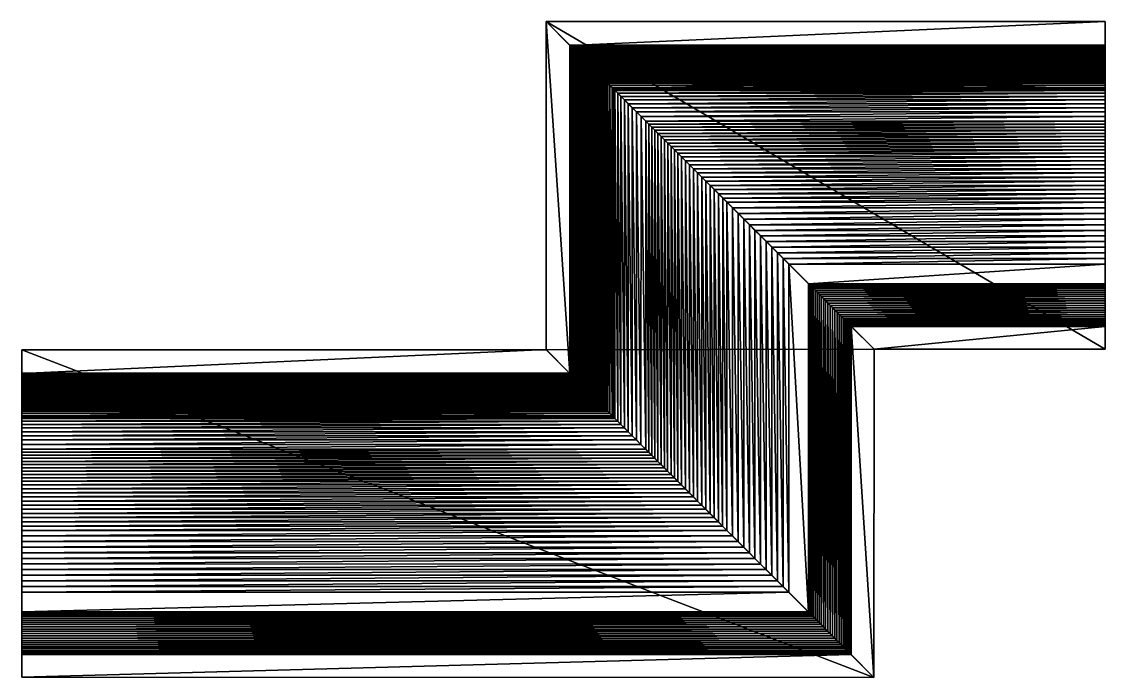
# Model space of a CAD drawing. Header units: inches. Extents: x -331 to 331, y -200 to 200.
import ezdxf

# ---------------------------------------------------------------- set-up
doc = ezdxf.new("R2010")
doc.units = ezdxf.units.IN
doc.header["$MEASUREMENT"] = 0
doc.layers.add('Layer 1', color=7, linetype='Continuous')

# ---------------------------------------------------------------- blocks, each defined once
blk = doc.blocks.new('karniz_002')
at = {"color": 9, "true_color": 0xc0c0c0}
mesh = blk.add_polyface(dxfattribs=at)
corners = [(-10.58, -0.09, -65), (-10.61, -0.12, 65), (-10.59, 200.12, 65), (3.89, -14.56, -65), (-10.59, 200.12, -65), (3.88, -14.55, -64.8), (3.88, 185.65, -65), (3.87, -14.54, -64.59), (3.86, 185.66, -64.8), (3.86, -14.53, -64.39), (3.85, 185.68, -64.59), (3.85, -14.52, -64.18), (3.85, 185.68, -64.39), (3.85, -14.52, -63.98), (3.84, 185.69, -64.18), (3.85, -14.51, -63.77), (3.83, 185.7, -63.98), (3.84, -14.51, -63.57), (3.83, 185.7, -63.77), (3.85, -14.51, -63.36), (3.83, 185.7, -63.57), (3.85, -14.52, -63.16), (3.83, 185.7, -63.36), (3.85, -14.52, -62.96), (3.83, 185.7, -63.16), (3.86, -14.53, -62.75), (3.84, 185.69, -62.96), (3.9, -14.57, -61.81), (3.84, 185.69, -62.75), (3.98, -14.65, -60.87), (3.88, 185.65, -61.81), (4.11, -14.78, -59.94), (3.97, 185.56, -60.87), (4.29, -14.96, -59.02), (4.1, 185.43, -59.94), (4.51, -15.18, -58.11), (4.27, 185.26, -59.02), (4.77, -15.44, -57.21), (4.5, 185.03, -58.11), (5.08, -15.75, -56.33), (4.76, 184.77, -57.21), (5.44, -16.11, -55.46), (5.07, 184.46, -56.33), (5.83, -16.5, -54.61), (5.42, 184.11, -55.46), (6.27, -16.94, -53.77), (5.82, 183.71, -54.61), (6.75, -17.42, -52.96), (6.26, 183.27, -53.77), (7.08, -17.76, -52.46), (6.74, 182.79, -52.96), (7.45, -18.12, -51.99), (7.07, 182.46, -52.46), (7.84, -18.51, -51.54), (7.43, 182.1, -51.99), (8.26, -18.94, -51.13), (7.83, 181.7, -51.54), (8.71, -19.39, -50.74), (8.25, 181.28, -51.13), (9.18, -19.86, -50.38), (8.7, 180.83, -50.74), (9.68, -20.36, -50.06), (9.17, 180.36, -50.38), (10.2, -20.87, -49.77), (9.67, 179.86, -50.06), (10.74, -21.41, -49.51), (10.19, 179.34, -49.77), (11.29, -21.97, -49.3), (10.72, 178.8, -49.51), (11.87, -22.54, -49.11), (11.28, 178.25, -49.3), (12.29, -22.97, -49.04), (11.85, 177.68, -49.11), (12.72, -23.39, -48.96), (12.28, 177.25, -49.04), (13.14, -23.82, -48.87), (12.71, 176.82, -48.96)]
mesh.append_faces([[corners[k] for k in face] for face in [(0, 1, 2), (3, 0, 4), (5, 3, 6), (7, 5, 8), (9, 7, 10), (11, 9, 12), (13, 11, 14), (15, 13, 16), (17, 15, 18), (19, 17, 20), (21, 19, 22), (23, 21, 24), (25, 23, 26), (27, 25, 28), (29, 27, 30), (31, 29, 32), (33, 31, 34), (35, 33, 36), (37, 35, 38), (39, 37, 40), (41, 39, 42), (43, 41, 44), (45, 43, 46), (47, 45, 48), (49, 47, 50), (51, 49, 52), (53, 51, 54), (55, 53, 56), (57, 55, 58), (59, 57, 60), (61, 59, 62), (63, 61, 64), (65, 63, 66), (67, 65, 68), (69, 67, 70), (71, 69, 72), (73, 71, 74), (75, 73, 76)]], dxfattribs={"color": 9})
mesh = blk.add_polyface(dxfattribs=at)
corners = [(189.41, 0.12, 65), (-10.59, 200.12, 65), (-10.61, -0.12, 65), (23.41, 166.12, -36), (30.41, 159.12, -36), (30.42, -41.1, -36), (30.41, 159.12, -25), (30.41, -41.1, -25), (23.41, -34.1, -25), (25.77, 163.76, -12.31), (26.19, 163.34, -10.75), (26.19, -36.88, -10.75), (25.77, -36.47, -12.31), (26.63, 162.9, -9.19), (26.64, -37.33, -9.19), (27.1, 162.42, -7.65), (27.11, -37.8, -7.65), (28.33, 161.2, -3.96), (28.33, -39.03, -3.96), (29.74, 159.78, -0.35), (29.74, -40.44, -0.35), (31.34, 158.19, 3.17), (31.34, -42.04, 3.17), (33.12, 156.41, 6.6), (33.12, -43.82, 6.6), (35.07, 154.46, 9.92), (35.06, -45.77, 9.92), (37.19, 152.34, 13.14), (37.18, -47.89, 13.14), (39.47, 150.06, 16.24), (39.47, -50.18, 16.24), (41.92, 147.61, 19.23), (41.91, -52.62, 19.23), (44.52, 145.01, 22.08), (44.52, -55.23, 22.08), (47.28, 142.25, 24.81), (47.27, -57.98, 24.81), (50.18, 139.35, 27.39), (50.18, -60.89, 27.39), (51.99, 137.54, 28.83), (51.98, -62.69, 28.83), (53.83, 135.7, 30.22), (53.82, -64.53, 30.22), (55.7, 133.82, 31.57), (55.7, -66.41, 31.57)]
mesh.append_faces([[corners[k] for k in face] for face in [(0, 1, 2), (3, 4, 5), (4, 6, 7), (7, 5, 4), (8, 7, 6), (9, 10, 11), (11, 12, 9), (10, 13, 14), (14, 11, 10), (13, 15, 16), (16, 14, 13), (15, 17, 18), (18, 16, 15), (17, 19, 20), (20, 18, 17), (19, 21, 22), (22, 20, 19), (21, 23, 24), (24, 22, 21), (23, 25, 26), (26, 24, 23), (25, 27, 28), (28, 26, 25), (27, 29, 30), (30, 28, 27), (29, 31, 32), (32, 30, 29), (31, 33, 34), (34, 32, 31), (33, 35, 36), (36, 34, 33), (35, 37, 38), (38, 36, 35), (37, 39, 40), (40, 38, 37), (39, 41, 42), (42, 40, 39), (41, 43, 44)]], dxfattribs={"color": 9})
mesh = blk.add_polyface(dxfattribs=at)
corners = [(-10.59, 200.12, 65), (-10.59, 200.12, -65), (-10.58, -0.09, -65), (3.88, 185.65, -65), (3.89, -14.56, -65), (3.86, 185.66, -64.8), (3.88, -14.55, -64.8), (3.85, 185.68, -64.59), (3.87, -14.54, -64.59), (3.85, 185.68, -64.39), (3.86, -14.53, -64.39), (3.84, 185.69, -64.18), (3.85, -14.52, -64.18), (3.83, 185.7, -63.98), (3.85, -14.52, -63.98), (3.83, 185.7, -63.77), (3.85, -14.51, -63.77), (3.83, 185.7, -63.57), (3.84, -14.51, -63.57), (3.83, 185.7, -63.36), (3.85, -14.51, -63.36), (3.83, 185.7, -63.16), (3.85, -14.52, -63.16), (3.84, 185.69, -62.96), (3.85, -14.52, -62.96), (3.84, 185.69, -62.75), (3.86, -14.53, -62.75), (3.88, 185.65, -61.81), (3.9, -14.57, -61.81), (3.97, 185.56, -60.87), (3.98, -14.65, -60.87), (4.1, 185.43, -59.94), (4.11, -14.78, -59.94), (4.27, 185.26, -59.02), (4.29, -14.96, -59.02), (4.5, 185.03, -58.11), (4.51, -15.18, -58.11), (4.76, 184.77, -57.21), (4.77, -15.44, -57.21), (5.07, 184.46, -56.33), (5.08, -15.75, -56.33), (5.42, 184.11, -55.46), (5.44, -16.11, -55.46), (5.82, 183.71, -54.61), (5.83, -16.5, -54.61), (6.26, 183.27, -53.77), (6.27, -16.94, -53.77), (6.74, 182.79, -52.96), (6.75, -17.42, -52.96), (7.07, 182.46, -52.46), (7.08, -17.76, -52.46), (7.43, 182.1, -51.99), (7.45, -18.12, -51.99), (7.83, 181.7, -51.54), (7.84, -18.51, -51.54), (8.25, 181.28, -51.13), (8.26, -18.94, -51.13), (8.7, 180.83, -50.74), (8.71, -19.39, -50.74), (9.17, 180.36, -50.38), (9.18, -19.86, -50.38), (9.67, 179.86, -50.06), (9.68, -20.36, -50.06), (10.19, 179.34, -49.77), (10.2, -20.87, -49.77), (10.72, 178.8, -49.51), (10.74, -21.41, -49.51), (11.28, 178.25, -49.3), (11.29, -21.97, -49.3), (11.85, 177.68, -49.11), (11.87, -22.54, -49.11), (12.28, 177.25, -49.04), (12.29, -22.97, -49.04), (12.71, 176.82, -48.96), (12.72, -23.39, -48.96), (13.13, 176.4, -48.87), (13.14, -23.82, -48.87), (13.55, 175.98, -48.77), (13.57, -24.24, -48.77)]
mesh.append_faces([[corners[k] for k in face] for face in [(0, 1, 2), (1, 3, 4), (3, 5, 6), (5, 7, 8), (7, 9, 10), (9, 11, 12), (11, 13, 14), (13, 15, 16), (15, 17, 18), (17, 19, 20), (19, 21, 22), (21, 23, 24), (23, 25, 26), (25, 27, 28), (27, 29, 30), (29, 31, 32), (31, 33, 34), (33, 35, 36), (35, 37, 38), (37, 39, 40), (39, 41, 42), (41, 43, 44), (43, 45, 46), (45, 47, 48), (47, 49, 50), (49, 51, 52), (51, 53, 54), (53, 55, 56), (55, 57, 58), (57, 59, 60), (59, 61, 62), (61, 63, 64), (63, 65, 66), (65, 67, 68), (67, 69, 70), (69, 71, 72), (71, 73, 74), (73, 75, 76), (75, 77, 78)]], dxfattribs={"color": 9})
mesh = blk.add_polyface(dxfattribs=at)
corners = [(-10.59, 200.12, 65), (189.41, 0.12, 65), (330.51, 0.12, 65), (61.54, 127.99, 35.27), (59.56, 129.97, 34.09), (330.51, 129.97, 34.09), (63.55, 125.98, 36.39), (330.51, 127.99, 35.27), (65.59, 123.93, 37.46), (330.51, 125.98, 36.39), (67.67, 121.86, 38.48), (330.51, 123.93, 37.46), (69.76, 119.76, 39.44), (330.51, 121.86, 38.48), (71.89, 117.64, 40.34), (330.51, 119.76, 39.44), (74.34, 115.19, 41.28), (330.51, 117.64, 40.34), (76.81, 112.72, 42.18), (330.51, 115.19, 41.28), (79.29, 110.24, 43.01), (330.51, 112.72, 42.18), (81.79, 107.74, 43.79), (330.51, 110.24, 43.01), (84.31, 105.22, 44.52), (330.51, 107.74, 43.79), (86.84, 102.69, 45.2), (330.51, 105.22, 44.52), (89.39, 100.14, 45.81), (330.51, 102.69, 45.2), (55.7, 133.82, 31.57), (57.62, 131.91, 32.85), (57.61, -68.32, 32.85), (59.55, -70.27, 34.09), (61.53, -72.25, 35.27), (63.54, -74.26, 36.39), (65.59, -76.3, 37.46), (67.66, -78.37, 38.48), (69.76, -80.47, 39.44), (71.88, -82.6, 40.34), (74.33, -85.05, 41.28), (76.8, -87.51, 42.18), (79.28, -90, 43.01), (81.78, -92.5, 43.79), (84.3, -95.02, 44.52), (86.83, -97.55, 45.2), (89.37, -100.09, 45.81), (91.94, 97.58, 46.38), (91.93, -102.65, 46.38), (94.52, 95.01, 46.88), (94.5, -105.23, 46.88), (97.1, 92.43, 47.33), (97.09, -107.81, 47.33), (99.69, 89.84, 47.73), (99.68, -110.4, 47.73), (103.1, 86.42, 48.16), (103.09, -113.81, 48.16), (106.52, 83.01, 48.53), (106.51, -117.23, 48.53), (109.94, 79.58, 48.83), (109.93, -120.65, 48.83), (113.37, 76.16, 49.07), (113.36, -124.08, 49.07), (116.8, 72.73, 49.25), (116.79, -127.51, 49.25), (120.23, 69.29, 49.37), (120.22, -130.94, 49.37)]
mesh.append_faces([[corners[k] for k in face] for face in [(0, 1, 2), (3, 4, 5), (6, 3, 7), (8, 6, 9), (10, 8, 11), (12, 10, 13), (14, 12, 15), (16, 14, 17), (18, 16, 19), (20, 18, 21), (22, 20, 23), (24, 22, 25), (26, 24, 27), (28, 26, 29), (30, 31, 32), (31, 4, 33), (4, 3, 34), (3, 6, 35), (6, 8, 36), (8, 10, 37), (10, 12, 38), (12, 14, 39), (14, 16, 40), (16, 18, 41), (18, 20, 42), (20, 22, 43), (22, 24, 44), (24, 26, 45), (26, 28, 46), (28, 47, 48), (47, 49, 50), (49, 51, 52), (51, 53, 54), (53, 55, 56), (55, 57, 58), (57, 59, 60), (59, 61, 62), (61, 63, 64), (63, 65, 66)]], dxfattribs={"color": 9})
mesh = blk.add_polyface(dxfattribs=at)
corners = [(-10.59, 200.12, -65), (-10.59, 200.12, 65), (330.51, 200.12, 65), (3.88, 185.65, -65), (330.51, 200.12, -65), (3.86, 185.66, -64.8), (330.51, 185.65, -65), (3.85, 185.68, -64.59), (330.51, 185.66, -64.8), (3.85, 185.68, -64.39), (330.51, 185.68, -64.59), (3.84, 185.69, -64.18), (330.51, 185.68, -64.39), (3.83, 185.7, -63.98), (330.51, 185.69, -64.18), (3.83, 185.7, -63.77), (330.51, 185.7, -63.98), (3.83, 185.7, -63.57), (330.51, 185.7, -63.77), (3.83, 185.7, -63.36), (330.51, 185.7, -63.57), (3.83, 185.7, -63.16), (330.51, 185.7, -63.36), (3.84, 185.69, -62.96), (330.51, 185.7, -63.16), (3.84, 185.69, -62.75), (330.51, 185.69, -62.96), (3.88, 185.65, -61.81), (330.51, 185.69, -62.75), (3.97, 185.56, -60.87), (330.51, 185.65, -61.81), (4.1, 185.43, -59.94), (330.51, 185.56, -60.87), (4.27, 185.26, -59.02), (330.51, 185.43, -59.94), (4.5, 185.03, -58.11), (330.51, 185.26, -59.02), (4.76, 184.77, -57.21), (330.51, 185.03, -58.11), (5.07, 184.46, -56.33), (330.51, 184.77, -57.21), (5.42, 184.11, -55.46), (330.51, 184.46, -56.33), (5.82, 183.71, -54.61), (330.51, 184.11, -55.46), (6.26, 183.27, -53.77), (330.51, 183.71, -54.61), (6.74, 182.79, -52.96), (330.51, 183.27, -53.77), (7.07, 182.46, -52.46), (330.51, 182.79, -52.96), (7.43, 182.1, -51.99), (330.51, 182.46, -52.46), (7.83, 181.7, -51.54), (330.51, 182.1, -51.99), (8.25, 181.28, -51.13), (330.51, 181.7, -51.54), (8.7, 180.83, -50.74), (330.51, 181.28, -51.13), (9.17, 180.36, -50.38), (330.51, 180.83, -50.74), (9.67, 179.86, -50.06), (330.51, 180.36, -50.38), (10.19, 179.34, -49.77), (330.51, 179.86, -50.06), (10.72, 178.8, -49.51), (330.51, 179.34, -49.77), (11.28, 178.25, -49.3), (330.51, 178.8, -49.51), (11.85, 177.68, -49.11), (330.51, 178.25, -49.3), (12.28, 177.25, -49.04), (330.51, 177.68, -49.11), (12.71, 176.82, -48.96), (330.51, 177.25, -49.04), (13.13, 176.4, -48.87), (330.51, 176.82, -48.96)]
mesh.append_faces([[corners[k] for k in face] for face in [(0, 1, 2), (3, 0, 4), (5, 3, 6), (7, 5, 8), (9, 7, 10), (11, 9, 12), (13, 11, 14), (15, 13, 16), (17, 15, 18), (19, 17, 20), (21, 19, 22), (23, 21, 24), (25, 23, 26), (27, 25, 28), (29, 27, 30), (31, 29, 32), (33, 31, 34), (35, 33, 36), (37, 35, 38), (39, 37, 40), (41, 39, 42), (43, 41, 44), (45, 43, 46), (47, 45, 48), (49, 47, 50), (51, 49, 52), (53, 51, 54), (55, 53, 56), (57, 55, 58), (59, 57, 60), (61, 59, 62), (63, 61, 64), (65, 63, 66), (67, 65, 68), (69, 67, 70), (71, 69, 72), (73, 71, 74), (75, 73, 76)]], dxfattribs={"color": 9})
mesh = blk.add_polyface(dxfattribs=at)
corners = [(330.51, 0.12, 65), (330.51, 200.12, 65), (-10.59, 200.12, 65), (330.51, 200.12, -65), (-10.59, 200.12, -65), (330.51, 185.65, -65), (3.88, 185.65, -65), (330.51, 185.66, -64.8), (3.86, 185.66, -64.8), (330.51, 185.68, -64.59), (3.85, 185.68, -64.59), (330.51, 185.68, -64.39), (3.85, 185.68, -64.39), (330.51, 185.69, -64.18), (3.84, 185.69, -64.18), (330.51, 185.7, -63.98), (3.83, 185.7, -63.98), (330.51, 185.7, -63.77), (3.83, 185.7, -63.77), (330.51, 185.7, -63.57), (3.83, 185.7, -63.57), (330.51, 185.7, -63.36), (3.83, 185.7, -63.36), (330.51, 185.7, -63.16), (3.83, 185.7, -63.16), (330.51, 185.69, -62.96), (3.84, 185.69, -62.96), (330.51, 185.69, -62.75), (3.84, 185.69, -62.75), (330.51, 185.65, -61.81), (3.88, 185.65, -61.81), (330.51, 185.56, -60.87), (3.97, 185.56, -60.87), (30.41, 159.12, -36), (23.41, 166.12, -36), (330.51, 166.12, -36), (30.41, 159.12, -25), (330.51, 159.12, -36), (23.41, 166.12, -25), (330.51, 159.12, -25), (26.19, 163.34, -10.75), (25.77, 163.76, -12.31), (330.51, 163.76, -12.31), (26.63, 162.9, -9.19), (330.51, 163.34, -10.75), (27.1, 162.42, -7.65), (330.51, 162.9, -9.19), (28.33, 161.2, -3.96), (330.51, 162.42, -7.65), (29.74, 159.78, -0.35), (330.51, 161.2, -3.96), (31.34, 158.19, 3.17), (330.51, 159.78, -0.35), (33.12, 156.41, 6.6), (330.51, 158.19, 3.17), (35.07, 154.46, 9.92), (330.51, 156.41, 6.6), (37.19, 152.34, 13.14), (330.51, 154.46, 9.92), (39.47, 150.06, 16.24), (330.51, 152.34, 13.14), (41.92, 147.61, 19.23), (330.51, 150.06, 16.24), (44.52, 145.01, 22.08), (330.51, 147.61, 19.23), (47.28, 142.25, 24.81), (330.51, 145.01, 22.08), (50.18, 139.35, 27.39), (330.51, 142.25, 24.81), (51.99, 137.54, 28.83), (330.51, 139.35, 27.39), (53.83, 135.7, 30.22), (330.51, 137.54, 28.83), (55.7, 133.82, 31.57), (330.51, 135.7, 30.22), (57.62, 131.91, 32.85), (330.51, 133.82, 31.57), (59.56, 129.97, 34.09), (330.51, 131.91, 32.85)]
mesh.append_faces([[corners[k] for k in face] for face in [(0, 1, 2), (1, 3, 4), (3, 5, 6), (5, 7, 8), (7, 9, 10), (9, 11, 12), (11, 13, 14), (13, 15, 16), (15, 17, 18), (17, 19, 20), (19, 21, 22), (21, 23, 24), (23, 25, 26), (25, 27, 28), (27, 29, 30), (29, 31, 32), (33, 34, 35), (36, 33, 37), (38, 36, 39), (40, 41, 42), (43, 40, 44), (45, 43, 46), (47, 45, 48), (49, 47, 50), (51, 49, 52), (53, 51, 54), (55, 53, 56), (57, 55, 58), (59, 57, 60), (61, 59, 62), (63, 61, 64), (65, 63, 66), (67, 65, 68), (69, 67, 70), (71, 69, 72), (73, 71, 74), (75, 73, 76), (77, 75, 78)]], dxfattribs={"color": 9})
mesh = blk.add_polyface(dxfattribs=at)
corners = [(330.51, 142.25, 24.81), (330.51, 139.35, 27.39), (50.18, 139.35, 27.39), (330.51, 137.54, 28.83), (51.99, 137.54, 28.83), (330.51, 135.7, 30.22), (53.83, 135.7, 30.22), (330.51, 133.82, 31.57), (55.7, 133.82, 31.57), (330.51, 131.91, 32.85), (57.62, 131.91, 32.85), (330.51, 185.66, -64.8), (330.51, 185.65, -65), (330.51, 200.12, -65), (330.51, 185.68, -64.59), (330.51, 200.12, 65), (330.51, 185.68, -64.39), (330.51, 185.69, -64.18), (330.51, 185.7, -63.98), (330.51, 185.7, -63.77), (330.51, 185.7, -63.57), (330.51, 185.7, -63.36), (330.51, 185.7, -63.16), (330.51, 185.69, -62.96), (330.51, 185.69, -62.75), (330.51, 185.65, -61.81), (330.51, 185.56, -60.87), (330.51, 185.43, -59.94), (330.51, 185.26, -59.02), (330.51, 185.03, -58.11), (330.51, 184.77, -57.21), (330.51, 184.46, -56.33), (330.51, 184.11, -55.46), (330.51, 183.71, -54.61), (330.51, 183.27, -53.77), (330.51, 182.79, -52.96), (330.51, 182.46, -52.46), (330.51, 182.1, -51.99), (330.51, 181.7, -51.54), (330.51, 181.28, -51.13), (330.51, 180.83, -50.74), (330.51, 180.36, -50.38), (330.51, 179.86, -50.06), (330.51, 179.34, -49.77), (330.51, 178.8, -49.51), (330.51, 178.25, -49.3), (330.51, 177.68, -49.11)]
mesh.append_faces([[corners[k] for k in face] for face in [(0, 1, 2), (1, 3, 4), (3, 5, 6), (5, 7, 8), (7, 9, 10), (11, 12, 13), (14, 11, 13), (14, 13, 15), (16, 14, 15), (17, 16, 15), (18, 17, 15), (19, 18, 15), (20, 19, 15), (21, 20, 15), (22, 21, 15), (23, 22, 15), (24, 23, 15), (25, 24, 15), (26, 25, 15), (27, 26, 15), (28, 27, 15), (29, 28, 15), (30, 29, 15), (31, 30, 15), (32, 31, 15), (33, 32, 15), (34, 33, 15), (35, 34, 15), (36, 35, 15), (37, 36, 15), (38, 37, 15), (39, 38, 15), (40, 39, 15), (41, 40, 15), (42, 41, 15), (43, 42, 15), (44, 43, 15), (45, 44, 15), (46, 45, 15)]], dxfattribs={"color": 9})
mesh = blk.add_polyface(dxfattribs=at)
corners = [(330.51, 89.84, 47.73), (330.51, 86.42, 48.16), (103.1, 86.42, 48.16), (330.51, 83.01, 48.53), (106.52, 83.01, 48.53), (330.51, 79.58, 48.83), (109.94, 79.58, 48.83), (330.51, 76.16, 49.07), (113.37, 76.16, 49.07), (330.51, 72.73, 49.25), (116.8, 72.73, 49.25), (330.51, 69.29, 49.37), (120.23, 69.29, 49.37), (330.51, 65.86, 49.42), (123.67, 65.86, 49.42), (330.51, 62.43, 49.41), (127.1, 62.43, 49.41), (330.51, 58.99, 49.34), (130.54, 58.99, 49.34), (330.51, 55.56, 49.2), (133.97, 55.56, 49.2), (330.51, 52.12, 49), (137.41, 52.12, 49), (330.51, 52.12, 41), (137.41, 52.12, 41), (330.51, 40.12, 41), (149.41, 40.12, 41), (330.51, 40.12, 51), (149.41, 40.12, 51), (330.51, 39.23, 49.93), (150.3, 39.23, 49.93), (330.51, 38.24, 48.97), (151.28, 38.24, 48.97), (330.51, 200.12, 65), (330.51, 0.12, 65), (330.51, 14.12, 54), (330.51, 14.93, 52.79), (330.51, 15.82, 51.66), (330.51, 16.8, 50.61), (330.51, 17.85, 49.64), (330.51, 95.01, 46.88), (330.51, 97.58, 46.38), (330.51, 92.43, 47.33)]
mesh.append_faces([[corners[k] for k in face] for face in [(0, 1, 2), (1, 3, 4), (3, 5, 6), (5, 7, 8), (7, 9, 10), (9, 11, 12), (11, 13, 14), (13, 15, 16), (15, 17, 18), (17, 19, 20), (19, 21, 22), (21, 23, 24), (23, 25, 26), (25, 27, 28), (27, 29, 30), (29, 31, 32), (33, 34, 35), (33, 35, 36), (33, 36, 37), (33, 37, 38), (33, 38, 39), (40, 41, 33), (42, 40, 33), (0, 42, 33), (1, 0, 33), (3, 1, 33), (5, 3, 33), (7, 5, 33), (9, 7, 33), (11, 9, 33), (13, 11, 33), (15, 13, 33), (27, 25, 23), (27, 23, 21), (27, 21, 19), (27, 19, 17), (27, 17, 15), (27, 15, 33), (27, 33, 39)]], dxfattribs={"color": 9})
mesh = blk.add_polyface(dxfattribs=at)
corners = [(330.51, 166.12, -25), (330.51, 159.12, -25), (330.51, 159.12, -36), (330.51, 166.12, -36), (330.51, 164.51, -15.45), (330.51, 164.85, -17.03), (330.51, 200.12, 65), (330.51, 164.15, -13.87), (330.51, 163.76, -12.31), (330.51, 163.34, -10.75), (330.51, 162.9, -9.19), (330.51, 162.42, -7.65), (330.51, 161.2, -3.96), (330.51, 159.78, -0.35), (330.51, 158.19, 3.17), (330.51, 156.41, 6.6), (330.51, 154.46, 9.92), (330.51, 152.34, 13.14), (330.51, 150.06, 16.24), (330.51, 147.61, 19.23), (330.51, 145.01, 22.08), (330.51, 142.25, 24.81), (330.51, 139.35, 27.39), (330.51, 137.54, 28.83), (330.51, 135.7, 30.22), (330.51, 133.82, 31.57), (330.51, 131.91, 32.85), (330.51, 129.97, 34.09), (330.51, 127.99, 35.27), (330.51, 125.98, 36.39), (330.51, 123.93, 37.46), (330.51, 121.86, 38.48), (330.51, 119.76, 39.44), (330.51, 117.64, 40.34), (330.51, 115.19, 41.28), (330.51, 112.72, 42.18), (330.51, 110.24, 43.01), (330.51, 107.74, 43.79), (330.51, 105.22, 44.52), (330.51, 102.69, 45.2), (330.51, 100.14, 45.81), (330.51, 97.58, 46.38)]
mesh.append_faces([[corners[k] for k in face] for face in [(0, 1, 2), (0, 2, 3), (4, 5, 6), (7, 4, 6), (8, 7, 6), (9, 8, 6), (10, 9, 6), (11, 10, 6), (12, 11, 6), (13, 12, 6), (14, 13, 6), (15, 14, 6), (16, 15, 6), (17, 16, 6), (18, 17, 6), (19, 18, 6), (20, 19, 6), (21, 20, 6), (22, 21, 6), (23, 22, 6), (24, 23, 6), (25, 24, 6), (26, 25, 6), (27, 26, 6), (28, 27, 6), (29, 28, 6), (30, 29, 6), (31, 30, 6), (32, 31, 6), (33, 32, 6), (34, 33, 6), (35, 34, 6), (36, 35, 6), (37, 36, 6), (38, 37, 6), (39, 38, 6), (40, 39, 6), (41, 40, 6)]], dxfattribs={"color": 9})
mesh = blk.add_polyface(dxfattribs=at)
corners = [(330.51, 177.25, -49.04), (330.51, 177.68, -49.11), (330.51, 200.12, 65), (330.51, 176.82, -48.96), (330.51, 176.4, -48.87), (330.51, 175.98, -48.77), (330.51, 175.55, -48.67), (330.51, 175.13, -48.56), (330.51, 174.72, -48.45), (330.51, 174.3, -48.33), (330.51, 173.89, -48.2), (330.51, 173.47, -48.06), (330.51, 173.06, -47.92), (330.51, 172.38, -47.65), (330.51, 171.71, -47.33), (330.51, 171.08, -46.97), (330.51, 170.47, -46.56), (330.51, 169.89, -46.12), (330.51, 169.35, -45.63), (330.51, 168.84, -45.11), (330.51, 168.37, -44.55), (330.51, 167.94, -43.96), (330.51, 167.55, -43.34), (330.51, 167.2, -42.69), (330.51, 166.97, -42.11), (330.51, 166.76, -41.52), (330.51, 166.58, -40.93), (330.51, 166.43, -40.32), (330.51, 166.3, -39.72), (330.51, 166.2, -39.1), (330.51, 166.13, -38.49), (330.51, 166.09, -37.87), (330.51, 166.07, -37.25), (330.51, 166.08, -36.62), (330.51, 166.12, -36), (330.51, 166.12, -25), (330.51, 165.92, -23.4), (330.51, 165.69, -21.8), (330.51, 165.44, -20.2), (330.51, 165.16, -18.61), (330.51, 164.85, -17.03)]
mesh.append_faces([[corners[k] for k in face] for face in [(0, 1, 2), (3, 0, 2), (4, 3, 2), (5, 4, 2), (6, 5, 2), (7, 6, 2), (8, 7, 2), (9, 8, 2), (10, 9, 2), (11, 10, 2), (12, 11, 2), (13, 12, 2), (14, 13, 2), (15, 14, 2), (16, 15, 2), (17, 16, 2), (18, 17, 2), (19, 18, 2), (20, 19, 2), (21, 20, 2), (22, 21, 2), (23, 22, 2), (24, 23, 2), (25, 24, 2), (26, 25, 2), (27, 26, 2), (28, 27, 2), (29, 28, 2), (30, 29, 2), (31, 30, 2), (32, 31, 2), (33, 32, 2), (34, 33, 2), (35, 34, 2), (36, 35, 2), (37, 36, 2), (38, 37, 2), (39, 38, 2), (40, 39, 2)]], dxfattribs={"color": 9})
mesh = blk.add_polyface(dxfattribs=at)
corners = [(330.51, 185.56, -60.87), (330.51, 185.43, -59.94), (4.1, 185.43, -59.94), (330.51, 185.26, -59.02), (4.27, 185.26, -59.02), (330.51, 185.03, -58.11), (4.5, 185.03, -58.11), (330.51, 184.77, -57.21), (4.76, 184.77, -57.21), (330.51, 184.46, -56.33), (5.07, 184.46, -56.33), (330.51, 184.11, -55.46), (5.42, 184.11, -55.46), (330.51, 183.71, -54.61), (5.82, 183.71, -54.61), (330.51, 183.27, -53.77), (6.26, 183.27, -53.77), (330.51, 182.79, -52.96), (6.74, 182.79, -52.96), (330.51, 182.46, -52.46), (7.07, 182.46, -52.46), (330.51, 182.1, -51.99), (7.43, 182.1, -51.99), (330.51, 181.7, -51.54), (7.83, 181.7, -51.54), (330.51, 181.28, -51.13), (8.25, 181.28, -51.13), (330.51, 180.83, -50.74), (8.7, 180.83, -50.74), (330.51, 180.36, -50.38), (9.17, 180.36, -50.38), (330.51, 179.86, -50.06), (9.67, 179.86, -50.06), (330.51, 179.34, -49.77), (10.19, 179.34, -49.77), (330.51, 178.8, -49.51), (10.72, 178.8, -49.51), (330.51, 178.25, -49.3), (11.28, 178.25, -49.3), (330.51, 177.68, -49.11), (11.85, 177.68, -49.11), (330.51, 177.25, -49.04), (12.28, 177.25, -49.04), (330.51, 176.82, -48.96), (12.71, 176.82, -48.96), (330.51, 176.4, -48.87), (13.13, 176.4, -48.87), (330.51, 175.98, -48.77), (13.55, 175.98, -48.77), (330.51, 175.55, -48.67), (13.98, 175.55, -48.67), (330.51, 175.13, -48.56), (14.4, 175.13, -48.56), (330.51, 174.72, -48.45), (14.81, 174.72, -48.45), (330.51, 174.3, -48.33), (15.23, 174.3, -48.33), (330.51, 173.89, -48.2), (15.64, 173.89, -48.2), (330.51, 173.47, -48.06), (16.05, 173.47, -48.06), (330.51, 173.06, -47.92), (16.46, 173.06, -47.92), (330.51, 172.38, -47.65), (17.15, 172.38, -47.65), (330.51, 171.71, -47.33), (17.82, 171.71, -47.33), (330.51, 171.08, -46.97), (18.45, 171.08, -46.97), (330.51, 170.47, -46.56), (19.06, 170.47, -46.56), (330.51, 169.89, -46.12), (19.64, 169.89, -46.12), (330.51, 169.35, -45.63), (20.18, 169.35, -45.63), (330.51, 168.84, -45.11), (20.69, 168.84, -45.11), (330.51, 168.37, -44.55), (21.16, 168.37, -44.55)]
mesh.append_faces([[corners[k] for k in face] for face in [(0, 1, 2), (1, 3, 4), (3, 5, 6), (5, 7, 8), (7, 9, 10), (9, 11, 12), (11, 13, 14), (13, 15, 16), (15, 17, 18), (17, 19, 20), (19, 21, 22), (21, 23, 24), (23, 25, 26), (25, 27, 28), (27, 29, 30), (29, 31, 32), (31, 33, 34), (33, 35, 36), (35, 37, 38), (37, 39, 40), (39, 41, 42), (41, 43, 44), (43, 45, 46), (45, 47, 48), (47, 49, 50), (49, 51, 52), (51, 53, 54), (53, 55, 56), (55, 57, 58), (57, 59, 60), (59, 61, 62), (61, 63, 64), (63, 65, 66), (65, 67, 68), (67, 69, 70), (69, 71, 72), (71, 73, 74), (73, 75, 76), (75, 77, 78)]], dxfattribs={"color": 9})
mesh = blk.add_polyface(dxfattribs=at)
corners = [(13.57, -24.24, -48.77), (13.14, -23.82, -48.87), (13.13, 176.4, -48.87), (13.99, -24.66, -48.67), (13.55, 175.98, -48.77), (14.41, -25.08, -48.56), (13.98, 175.55, -48.67), (14.82, -25.5, -48.45), (14.4, 175.13, -48.56), (15.24, -25.92, -48.33), (14.81, 174.72, -48.45), (15.65, -26.33, -48.2), (15.23, 174.3, -48.33), (16.07, -26.74, -48.06), (15.64, 173.89, -48.2), (16.48, -27.15, -47.92), (16.05, 173.47, -48.06), (17.16, -27.84, -47.65), (16.46, 173.06, -47.92), (17.83, -28.5, -47.33), (17.15, 172.38, -47.65), (18.46, -29.14, -46.97), (17.82, 171.71, -47.33), (19.07, -29.75, -46.56), (18.45, 171.08, -46.97), (19.65, -30.32, -46.12), (19.06, 170.47, -46.56), (20.19, -30.87, -45.63), (19.64, 169.89, -46.12), (20.7, -31.37, -45.11), (20.18, 169.35, -45.63), (21.17, -31.85, -44.55), (20.69, 168.84, -45.11), (21.6, -32.28, -43.96), (21.16, 168.37, -44.55), (21.99, -32.67, -43.34), (21.59, 167.94, -43.96), (22.34, -33.02, -42.69), (21.98, 167.55, -43.34), (22.57, -33.25, -42.11), (22.33, 167.2, -42.69), (22.78, -33.46, -41.52), (22.56, 166.97, -42.11), (22.96, -33.64, -40.93), (22.77, 166.76, -41.52), (23.11, -33.79, -40.32), (22.95, 166.58, -40.93), (23.24, -33.91, -39.72), (23.1, 166.43, -40.32), (23.33, -34.01, -39.1), (23.23, 166.3, -39.72), (23.41, -34.09, -38.49), (23.32, 166.2, -39.1), (23.45, -34.13, -37.87), (23.4, 166.13, -38.49), (23.47, -34.15, -37.25), (23.44, 166.09, -37.87), (23.46, -34.14, -36.62), (23.46, 166.07, -37.25), (23.42, -34.1, -36), (23.45, 166.08, -36.62), (30.42, -41.1, -36), (23.41, 166.12, -36), (23.61, -34.3, -23.4), (23.41, -34.1, -25), (23.41, 166.12, -25), (23.84, -34.53, -21.8), (23.61, 165.92, -23.4), (24.09, -34.78, -20.2), (23.83, 165.69, -21.8), (24.38, -35.07, -18.61), (24.09, 165.44, -20.2), (24.68, -35.37, -17.03), (24.37, 165.16, -18.61), (25.02, -35.71, -15.45), (24.68, 164.85, -17.03), (25.38, -36.08, -13.87), (25.02, 164.51, -15.45), (25.77, -36.47, -12.31), (25.38, 164.15, -13.87)]
mesh.append_faces([[corners[k] for k in face] for face in [(0, 1, 2), (3, 0, 4), (5, 3, 6), (7, 5, 8), (9, 7, 10), (11, 9, 12), (13, 11, 14), (15, 13, 16), (17, 15, 18), (19, 17, 20), (21, 19, 22), (23, 21, 24), (25, 23, 26), (27, 25, 28), (29, 27, 30), (31, 29, 32), (33, 31, 34), (35, 33, 36), (37, 35, 38), (39, 37, 40), (41, 39, 42), (43, 41, 44), (45, 43, 46), (47, 45, 48), (49, 47, 50), (51, 49, 52), (53, 51, 54), (55, 53, 56), (57, 55, 58), (59, 57, 60), (61, 59, 62), (63, 64, 65), (66, 63, 67), (68, 66, 69), (70, 68, 71), (72, 70, 73), (74, 72, 75), (76, 74, 77), (78, 76, 79)]], dxfattribs={"color": 9})
mesh = blk.add_polyface(dxfattribs=at)
corners = [(13.55, 175.98, -48.77), (13.13, 176.4, -48.87), (330.51, 176.4, -48.87), (13.98, 175.55, -48.67), (330.51, 175.98, -48.77), (14.4, 175.13, -48.56), (330.51, 175.55, -48.67), (14.81, 174.72, -48.45), (330.51, 175.13, -48.56), (15.23, 174.3, -48.33), (330.51, 174.72, -48.45), (15.64, 173.89, -48.2), (330.51, 174.3, -48.33), (16.05, 173.47, -48.06), (330.51, 173.89, -48.2), (16.46, 173.06, -47.92), (330.51, 173.47, -48.06), (17.15, 172.38, -47.65), (330.51, 173.06, -47.92), (17.82, 171.71, -47.33), (330.51, 172.38, -47.65), (18.45, 171.08, -46.97), (330.51, 171.71, -47.33), (19.06, 170.47, -46.56), (330.51, 171.08, -46.97), (19.64, 169.89, -46.12), (330.51, 170.47, -46.56), (20.18, 169.35, -45.63), (330.51, 169.89, -46.12), (20.69, 168.84, -45.11), (330.51, 169.35, -45.63), (21.16, 168.37, -44.55), (330.51, 168.84, -45.11), (21.59, 167.94, -43.96), (330.51, 168.37, -44.55), (21.98, 167.55, -43.34), (330.51, 167.94, -43.96), (22.33, 167.2, -42.69), (330.51, 167.55, -43.34), (22.56, 166.97, -42.11), (330.51, 167.2, -42.69), (22.77, 166.76, -41.52), (330.51, 166.97, -42.11), (22.95, 166.58, -40.93), (330.51, 166.76, -41.52), (23.1, 166.43, -40.32), (330.51, 166.58, -40.93), (23.23, 166.3, -39.72), (330.51, 166.43, -40.32), (23.32, 166.2, -39.1), (330.51, 166.3, -39.72), (23.4, 166.13, -38.49), (330.51, 166.2, -39.1), (23.44, 166.09, -37.87), (330.51, 166.13, -38.49), (23.46, 166.07, -37.25), (330.51, 166.09, -37.87), (23.45, 166.08, -36.62), (330.51, 166.07, -37.25), (23.41, 166.12, -36), (330.51, 166.08, -36.62), (23.61, 165.92, -23.4), (23.41, 166.12, -25), (330.51, 166.12, -25), (23.83, 165.69, -21.8), (330.51, 165.92, -23.4), (24.09, 165.44, -20.2), (330.51, 165.69, -21.8), (24.37, 165.16, -18.61), (330.51, 165.44, -20.2), (24.68, 164.85, -17.03), (330.51, 165.16, -18.61), (25.02, 164.51, -15.45), (330.51, 164.85, -17.03), (25.38, 164.15, -13.87), (330.51, 164.51, -15.45), (25.77, 163.76, -12.31), (330.51, 164.15, -13.87)]
mesh.append_faces([[corners[k] for k in face] for face in [(0, 1, 2), (3, 0, 4), (5, 3, 6), (7, 5, 8), (9, 7, 10), (11, 9, 12), (13, 11, 14), (15, 13, 16), (17, 15, 18), (19, 17, 20), (21, 19, 22), (23, 21, 24), (25, 23, 26), (27, 25, 28), (29, 27, 30), (31, 29, 32), (33, 31, 34), (35, 33, 36), (37, 35, 38), (39, 37, 40), (41, 39, 42), (43, 41, 44), (45, 43, 46), (47, 45, 48), (49, 47, 50), (51, 49, 52), (53, 51, 54), (55, 53, 56), (57, 55, 58), (59, 57, 60), (61, 62, 63), (64, 61, 65), (66, 64, 67), (68, 66, 69), (70, 68, 71), (72, 70, 73), (74, 72, 75), (76, 74, 77)]], dxfattribs={"color": 9})
mesh = blk.add_polyface(dxfattribs=at)
corners = [(13.55, 175.98, -48.77), (13.98, 175.55, -48.67), (13.99, -24.66, -48.67), (14.4, 175.13, -48.56), (14.41, -25.08, -48.56), (14.81, 174.72, -48.45), (14.82, -25.5, -48.45), (15.23, 174.3, -48.33), (15.24, -25.92, -48.33), (15.64, 173.89, -48.2), (15.65, -26.33, -48.2), (16.05, 173.47, -48.06), (16.07, -26.74, -48.06), (16.46, 173.06, -47.92), (16.48, -27.15, -47.92), (17.15, 172.38, -47.65), (17.16, -27.84, -47.65), (17.82, 171.71, -47.33), (17.83, -28.5, -47.33), (18.45, 171.08, -46.97), (18.46, -29.14, -46.97), (19.06, 170.47, -46.56), (19.07, -29.75, -46.56), (19.64, 169.89, -46.12), (19.65, -30.32, -46.12), (20.18, 169.35, -45.63), (20.19, -30.87, -45.63), (20.69, 168.84, -45.11), (20.7, -31.37, -45.11), (21.16, 168.37, -44.55), (21.17, -31.85, -44.55), (21.59, 167.94, -43.96), (21.6, -32.28, -43.96), (21.98, 167.55, -43.34), (21.99, -32.67, -43.34), (22.33, 167.2, -42.69), (22.34, -33.02, -42.69), (22.56, 166.97, -42.11), (22.57, -33.25, -42.11), (22.77, 166.76, -41.52), (22.78, -33.46, -41.52), (22.95, 166.58, -40.93), (22.96, -33.64, -40.93), (23.1, 166.43, -40.32), (23.11, -33.79, -40.32), (23.23, 166.3, -39.72), (23.24, -33.91, -39.72), (23.32, 166.2, -39.1), (23.33, -34.01, -39.1), (23.4, 166.13, -38.49), (23.41, -34.09, -38.49), (23.44, 166.09, -37.87), (23.45, -34.13, -37.87), (23.46, 166.07, -37.25), (23.47, -34.15, -37.25), (23.45, 166.08, -36.62), (23.46, -34.14, -36.62), (23.41, 166.12, -36), (23.42, -34.1, -36), (30.41, 159.12, -25), (23.41, 166.12, -25), (23.41, -34.1, -25), (23.61, 165.92, -23.4), (23.61, -34.3, -23.4), (23.83, 165.69, -21.8), (23.84, -34.53, -21.8), (24.09, 165.44, -20.2), (24.09, -34.78, -20.2), (24.37, 165.16, -18.61), (24.38, -35.07, -18.61), (24.68, 164.85, -17.03), (24.68, -35.37, -17.03), (25.02, 164.51, -15.45), (25.02, -35.71, -15.45), (25.38, 164.15, -13.87), (25.38, -36.08, -13.87), (25.77, 163.76, -12.31), (25.77, -36.47, -12.31)]
mesh.append_faces([[corners[k] for k in face] for face in [(0, 1, 2), (1, 3, 4), (3, 5, 6), (5, 7, 8), (7, 9, 10), (9, 11, 12), (11, 13, 14), (13, 15, 16), (15, 17, 18), (17, 19, 20), (19, 21, 22), (21, 23, 24), (23, 25, 26), (25, 27, 28), (27, 29, 30), (29, 31, 32), (31, 33, 34), (33, 35, 36), (35, 37, 38), (37, 39, 40), (39, 41, 42), (41, 43, 44), (43, 45, 46), (45, 47, 48), (47, 49, 50), (49, 51, 52), (51, 53, 54), (53, 55, 56), (55, 57, 58), (59, 60, 61), (60, 62, 63), (62, 64, 65), (64, 66, 67), (66, 68, 69), (68, 70, 71), (70, 72, 73), (72, 74, 75), (74, 76, 77)]], dxfattribs={"color": 9})
mesh = blk.add_polyface(dxfattribs=at)
corners = [(330.51, 168.37, -44.55), (330.51, 167.94, -43.96), (21.59, 167.94, -43.96), (330.51, 167.55, -43.34), (21.98, 167.55, -43.34), (330.51, 167.2, -42.69), (22.33, 167.2, -42.69), (330.51, 166.97, -42.11), (22.56, 166.97, -42.11), (330.51, 166.76, -41.52), (22.77, 166.76, -41.52), (330.51, 166.58, -40.93), (22.95, 166.58, -40.93), (330.51, 166.43, -40.32), (23.1, 166.43, -40.32), (330.51, 166.3, -39.72), (23.23, 166.3, -39.72), (330.51, 166.2, -39.1), (23.32, 166.2, -39.1), (330.51, 166.13, -38.49), (23.4, 166.13, -38.49), (330.51, 166.09, -37.87), (23.44, 166.09, -37.87), (330.51, 166.07, -37.25), (23.46, 166.07, -37.25), (330.51, 166.08, -36.62), (23.45, 166.08, -36.62), (330.51, 166.12, -36), (23.41, 166.12, -36), (330.51, 159.12, -36), (30.41, 159.12, -36), (330.51, 159.12, -25), (30.41, 159.12, -25), (330.51, 166.12, -25), (23.41, 166.12, -25), (330.51, 165.92, -23.4), (23.61, 165.92, -23.4), (330.51, 165.69, -21.8), (23.83, 165.69, -21.8), (330.51, 165.44, -20.2), (24.09, 165.44, -20.2), (330.51, 165.16, -18.61), (24.37, 165.16, -18.61), (330.51, 164.85, -17.03), (24.68, 164.85, -17.03), (330.51, 164.51, -15.45), (25.02, 164.51, -15.45), (330.51, 164.15, -13.87), (25.38, 164.15, -13.87), (330.51, 163.76, -12.31), (25.77, 163.76, -12.31), (330.51, 163.34, -10.75), (26.19, 163.34, -10.75), (330.51, 162.9, -9.19), (26.63, 162.9, -9.19), (330.51, 162.42, -7.65), (27.1, 162.42, -7.65), (330.51, 161.2, -3.96), (28.33, 161.2, -3.96), (330.51, 159.78, -0.35), (29.74, 159.78, -0.35), (330.51, 158.19, 3.17), (31.34, 158.19, 3.17), (330.51, 156.41, 6.6), (33.12, 156.41, 6.6), (330.51, 154.46, 9.92), (35.07, 154.46, 9.92), (330.51, 152.34, 13.14), (37.19, 152.34, 13.14), (330.51, 150.06, 16.24), (39.47, 150.06, 16.24), (330.51, 147.61, 19.23), (41.92, 147.61, 19.23), (330.51, 145.01, 22.08), (44.52, 145.01, 22.08), (330.51, 142.25, 24.81), (47.28, 142.25, 24.81)]
mesh.append_faces([[corners[k] for k in face] for face in [(0, 1, 2), (1, 3, 4), (3, 5, 6), (5, 7, 8), (7, 9, 10), (9, 11, 12), (11, 13, 14), (13, 15, 16), (15, 17, 18), (17, 19, 20), (19, 21, 22), (21, 23, 24), (23, 25, 26), (25, 27, 28), (27, 29, 30), (29, 31, 32), (31, 33, 34), (33, 35, 36), (35, 37, 38), (37, 39, 40), (39, 41, 42), (41, 43, 44), (43, 45, 46), (45, 47, 48), (47, 49, 50), (49, 51, 52), (51, 53, 54), (53, 55, 56), (55, 57, 58), (57, 59, 60), (59, 61, 62), (61, 63, 64), (63, 65, 66), (65, 67, 68), (67, 69, 70), (69, 71, 72), (71, 73, 74), (73, 75, 76)]], dxfattribs={"color": 9})
mesh = blk.add_polyface(dxfattribs=at)
corners = [(55.7, -66.41, 31.57), (53.82, -64.53, 30.22), (53.83, 135.7, 30.22), (57.61, -68.32, 32.85), (55.7, 133.82, 31.57), (59.55, -70.27, 34.09), (57.62, 131.91, 32.85), (61.53, -72.25, 35.27), (59.56, 129.97, 34.09), (63.54, -74.26, 36.39), (61.54, 127.99, 35.27), (65.59, -76.3, 37.46), (63.55, 125.98, 36.39), (67.66, -78.37, 38.48), (65.59, 123.93, 37.46), (69.76, -80.47, 39.44), (67.67, 121.86, 38.48), (71.88, -82.6, 40.34), (69.76, 119.76, 39.44), (74.33, -85.05, 41.28), (71.89, 117.64, 40.34), (76.8, -87.51, 42.18), (74.34, 115.19, 41.28), (79.28, -90, 43.01), (76.81, 112.72, 42.18), (81.78, -92.5, 43.79), (79.29, 110.24, 43.01), (84.3, -95.02, 44.52), (81.79, 107.74, 43.79), (86.83, -97.55, 45.2), (84.31, 105.22, 44.52), (89.37, -100.09, 45.81), (86.84, 102.69, 45.2), (91.93, -102.65, 46.38), (89.39, 100.14, 45.81), (94.5, -105.23, 46.88), (91.94, 97.58, 46.38), (97.09, -107.81, 47.33), (94.52, 95.01, 46.88), (120.23, 69.29, 49.37), (123.67, 65.86, 49.42), (123.66, -134.38, 49.42), (127.1, 62.43, 49.41), (127.09, -137.81, 49.41), (130.54, 58.99, 49.34), (130.53, -141.25, 49.34), (133.97, 55.56, 49.2), (133.96, -144.68, 49.2), (137.41, 52.12, 49), (137.39, -148.12, 49), (137.41, 52.12, 41), (137.4, -148.11, 41), (149.41, 40.12, 41), (149.4, -160.11, 41), (149.41, 40.12, 51), (149.39, -160.12, 51), (150.3, 39.23, 49.93), (150.29, -161.01, 49.93), (151.28, 38.24, 48.97), (151.27, -162, 48.97), (152.35, 37.18, 48.11), (152.34, -163.06, 48.11), (153.48, 36.05, 47.36), (153.47, -164.19, 47.36), (154.68, 34.85, 46.73), (154.67, -165.39, 46.73), (155.93, 33.6, 46.21), (155.92, -166.64, 46.21), (157.23, 32.3, 45.81), (157.22, -167.94, 45.81), (158.56, 30.97, 45.54), (158.55, -169.27, 45.54), (159.92, 29.61, 45.39), (159.91, -170.63, 45.39), (161.3, 28.23, 45.38), (161.28, -172.01, 45.38), (162.68, 26.85, 45.5), (162.67, -173.39, 45.5)]
mesh.append_faces([[corners[k] for k in face] for face in [(0, 1, 2), (3, 0, 4), (5, 3, 6), (7, 5, 8), (9, 7, 10), (11, 9, 12), (13, 11, 14), (15, 13, 16), (17, 15, 18), (19, 17, 20), (21, 19, 22), (23, 21, 24), (25, 23, 26), (27, 25, 28), (29, 27, 30), (31, 29, 32), (33, 31, 34), (35, 33, 36), (37, 35, 38), (39, 40, 41), (40, 42, 43), (42, 44, 45), (44, 46, 47), (46, 48, 49), (48, 50, 51), (50, 52, 53), (52, 54, 55), (54, 56, 57), (56, 58, 59), (58, 60, 61), (60, 62, 63), (62, 64, 65), (64, 66, 67), (66, 68, 69), (68, 70, 71), (70, 72, 73), (72, 74, 75), (74, 76, 77)]], dxfattribs={"color": 9})
mesh = blk.add_polyface(dxfattribs=at)
corners = [(330.51, 131.91, 32.85), (330.51, 129.97, 34.09), (59.56, 129.97, 34.09), (330.51, 127.99, 35.27), (61.54, 127.99, 35.27), (330.51, 125.98, 36.39), (63.55, 125.98, 36.39), (330.51, 123.93, 37.46), (65.59, 123.93, 37.46), (330.51, 121.86, 38.48), (67.67, 121.86, 38.48), (330.51, 119.76, 39.44), (69.76, 119.76, 39.44), (330.51, 117.64, 40.34), (71.89, 117.64, 40.34), (330.51, 115.19, 41.28), (74.34, 115.19, 41.28), (330.51, 112.72, 42.18), (76.81, 112.72, 42.18), (330.51, 110.24, 43.01), (79.29, 110.24, 43.01), (330.51, 107.74, 43.79), (81.79, 107.74, 43.79), (330.51, 105.22, 44.52), (84.31, 105.22, 44.52), (330.51, 102.69, 45.2), (86.84, 102.69, 45.2), (330.51, 100.14, 45.81), (89.39, 100.14, 45.81), (330.51, 97.58, 46.38), (91.94, 97.58, 46.38), (330.51, 95.01, 46.88), (94.52, 95.01, 46.88), (330.51, 92.43, 47.33), (97.1, 92.43, 47.33), (330.51, 89.84, 47.73), (99.69, 89.84, 47.73), (103.1, 86.42, 48.16), (106.52, 83.01, 48.53), (330.51, 86.42, 48.16), (109.94, 79.58, 48.83), (330.51, 83.01, 48.53), (113.37, 76.16, 49.07), (330.51, 79.58, 48.83), (116.8, 72.73, 49.25), (330.51, 76.16, 49.07), (120.23, 69.29, 49.37), (330.51, 72.73, 49.25), (123.67, 65.86, 49.42), (330.51, 69.29, 49.37), (127.1, 62.43, 49.41), (330.51, 65.86, 49.42), (130.54, 58.99, 49.34), (330.51, 62.43, 49.41), (133.97, 55.56, 49.2), (330.51, 58.99, 49.34), (137.41, 52.12, 49), (330.51, 55.56, 49.2), (137.41, 52.12, 41), (330.51, 52.12, 49), (149.41, 40.12, 41), (330.51, 52.12, 41), (149.41, 40.12, 51), (330.51, 40.12, 41), (150.3, 39.23, 49.93), (330.51, 40.12, 51), (151.28, 38.24, 48.97), (330.51, 39.23, 49.93)]
mesh.append_faces([[corners[k] for k in face] for face in [(0, 1, 2), (1, 3, 4), (3, 5, 6), (5, 7, 8), (7, 9, 10), (9, 11, 12), (11, 13, 14), (13, 15, 16), (15, 17, 18), (17, 19, 20), (19, 21, 22), (21, 23, 24), (23, 25, 26), (25, 27, 28), (27, 29, 30), (30, 28, 27), (29, 31, 32), (32, 30, 29), (31, 33, 34), (34, 32, 31), (33, 35, 36), (36, 34, 33), (37, 36, 35), (38, 37, 39), (40, 38, 41), (42, 40, 43), (44, 42, 45), (46, 44, 47), (48, 46, 49), (50, 48, 51), (52, 50, 53), (54, 52, 55), (56, 54, 57), (58, 56, 59), (60, 58, 61), (62, 60, 63), (64, 62, 65), (66, 64, 67)]], dxfattribs={"color": 9})
mesh = blk.add_polyface(dxfattribs=at)
corners = [(-10.61, -0.12, 65), (189.39, -200.12, 65), (189.41, 0.12, 65), (99.68, -110.4, 47.73), (97.09, -107.81, 47.33), (97.1, 92.43, 47.33), (103.09, -113.81, 48.16), (99.69, 89.84, 47.73), (106.51, -117.23, 48.53), (103.1, 86.42, 48.16), (109.93, -120.65, 48.83), (106.52, 83.01, 48.53), (113.36, -124.08, 49.07), (109.94, 79.58, 48.83), (116.79, -127.51, 49.25), (113.37, 76.16, 49.07), (120.22, -130.94, 49.37), (116.8, 72.73, 49.25), (123.66, -134.38, 49.42), (120.23, 69.29, 49.37), (127.09, -137.81, 49.41), (123.67, 65.86, 49.42), (130.53, -141.25, 49.34), (127.1, 62.43, 49.41), (133.96, -144.68, 49.2), (130.54, 58.99, 49.34), (137.39, -148.12, 49), (133.97, 55.56, 49.2), (137.4, -148.11, 41), (137.41, 52.12, 49), (149.4, -160.11, 41), (137.41, 52.12, 41), (149.39, -160.12, 51), (149.41, 40.12, 41), (150.29, -161.01, 49.93), (149.41, 40.12, 51), (151.27, -162, 48.97), (150.3, 39.23, 49.93), (152.34, -163.06, 48.11), (151.28, 38.24, 48.97), (153.47, -164.19, 47.36), (152.35, 37.18, 48.11), (154.67, -165.39, 46.73), (153.48, 36.05, 47.36), (155.92, -166.64, 46.21), (154.68, 34.85, 46.73), (157.22, -167.94, 45.81), (155.93, 33.6, 46.21), (158.55, -169.27, 45.54), (157.23, 32.3, 45.81), (159.91, -170.63, 45.39), (158.56, 30.97, 45.54), (161.28, -172.01, 45.38), (159.92, 29.61, 45.39), (162.67, -173.39, 45.5), (161.3, 28.23, 45.38), (162.68, 26.85, 45.5), (164.11, 25.42, 45.78), (164.1, -174.82, 45.78), (165.49, 24.04, 46.17), (165.48, -176.2, 46.17), (166.84, 22.69, 46.67), (166.83, -177.55, 46.67), (168.14, 21.39, 47.27), (168.12, -178.85, 47.27), (169.38, 20.15, 47.97), (169.37, -180.09, 47.97), (170.55, -181.27, 48.76)]
mesh.append_faces([[corners[k] for k in face] for face in [(0, 1, 2), (3, 4, 5), (6, 3, 7), (8, 6, 9), (10, 8, 11), (12, 10, 13), (14, 12, 15), (16, 14, 17), (18, 16, 19), (20, 18, 21), (22, 20, 23), (24, 22, 25), (26, 24, 27), (28, 26, 29), (30, 28, 31), (32, 30, 33), (34, 32, 35), (36, 34, 37), (38, 36, 39), (40, 38, 41), (42, 40, 43), (44, 42, 45), (46, 44, 47), (48, 46, 49), (50, 48, 51), (52, 50, 53), (54, 52, 55), (56, 57, 58), (58, 54, 56), (57, 59, 60), (60, 58, 57), (59, 61, 62), (62, 60, 59), (61, 63, 64), (64, 62, 61), (63, 65, 66), (66, 64, 63), (67, 66, 65)]], dxfattribs={"color": 9})
mesh = blk.add_polyface(dxfattribs=at)
corners = [(330.51, 38.24, 48.97), (330.51, 37.18, 48.11), (152.35, 37.18, 48.11), (151.28, 38.24, 48.97), (330.51, 36.05, 47.36), (153.48, 36.05, 47.36), (330.51, 34.85, 46.73), (154.68, 34.85, 46.73), (330.51, 33.6, 46.21), (155.93, 33.6, 46.21), (330.51, 32.3, 45.81), (157.23, 32.3, 45.81), (330.51, 30.97, 45.54), (158.56, 30.97, 45.54), (330.51, 29.61, 45.39), (159.92, 29.61, 45.39), (330.51, 28.23, 45.38), (161.3, 28.23, 45.38), (330.51, 26.85, 45.5), (162.68, 26.85, 45.5), (330.51, 25.42, 45.78), (164.11, 25.42, 45.78), (330.51, 24.04, 46.17), (165.49, 24.04, 46.17), (330.51, 40.12, 51), (330.51, 17.85, 49.64), (330.51, 18.97, 48.76), (330.51, 20.15, 47.97), (330.51, 21.39, 47.27), (330.51, 22.69, 46.67), (330.51, 39.23, 49.93)]
mesh.append_faces([[corners[k] for k in face] for face in [(0, 1, 2), (2, 3, 0), (1, 4, 5), (5, 2, 1), (4, 6, 7), (7, 5, 4), (6, 8, 9), (9, 7, 6), (8, 10, 11), (11, 9, 8), (10, 12, 13), (13, 11, 10), (12, 14, 15), (15, 13, 12), (14, 16, 17), (17, 15, 14), (16, 18, 19), (19, 17, 16), (18, 20, 21), (21, 19, 18), (20, 22, 23), (23, 21, 20), (20, 18, 16), (24, 25, 26), (24, 26, 27), (24, 27, 28), (24, 28, 29), (24, 29, 22), (24, 22, 20), (30, 24, 20), (0, 30, 20), (1, 0, 20), (4, 1, 20), (6, 4, 20), (8, 6, 20), (10, 8, 20), (12, 10, 20), (14, 12, 20), (14, 20, 16)]], dxfattribs={"color": 9})
mesh = blk.add_polyface(dxfattribs=at)
corners = [(330.51, 24.04, 46.17), (330.51, 22.69, 46.67), (166.84, 22.69, 46.67), (165.49, 24.04, 46.17), (330.51, 21.39, 47.27), (168.14, 21.39, 47.27), (330.51, 20.15, 47.97), (169.38, 20.15, 47.97), (330.51, 18.97, 48.76), (170.56, 18.97, 48.76), (330.51, 17.85, 49.64), (171.68, 17.85, 49.64), (330.51, 16.8, 50.61), (172.73, 16.8, 50.61), (330.51, 15.82, 51.66), (173.71, 15.82, 51.66), (330.51, 14.93, 52.79), (174.6, 14.93, 52.79), (330.51, 14.12, 54), (175.41, 14.12, 54), (330.51, 0.12, 54), (189.41, 0.12, 54), (330.51, 0.12, 65), (189.41, 0.12, 65), (170.55, -181.27, 48.76), (171.67, -182.39, 49.64), (172.72, -183.44, 50.61), (173.69, -184.42, 51.66), (174.59, -185.31, 52.79), (175.39, -186.12, 54), (189.39, -200.12, 54), (189.39, -200.12, 65)]
mesh.append_faces([[corners[k] for k in face] for face in [(0, 1, 2), (2, 3, 0), (1, 4, 5), (5, 2, 1), (4, 6, 7), (7, 5, 4), (6, 8, 9), (9, 7, 6), (8, 10, 11), (11, 9, 8), (10, 12, 13), (13, 11, 10), (12, 14, 15), (15, 13, 12), (14, 16, 17), (17, 15, 14), (16, 18, 19), (19, 17, 16), (18, 20, 21), (21, 19, 18), (20, 22, 23), (23, 21, 20), (7, 9, 24), (9, 11, 25), (25, 24, 9), (11, 13, 26), (26, 25, 11), (13, 15, 27), (27, 26, 13), (15, 17, 28), (28, 27, 15), (17, 19, 29), (29, 28, 17), (19, 21, 30), (30, 29, 19), (21, 23, 31), (31, 30, 21), (22, 20, 18)]], dxfattribs={"color": 9})
mesh = blk.add_polyface(dxfattribs=at)
corners = [(-330.5, -148.1, 41), (-330.5, -160.1, 41), (-330.51, -160.1, 51), (-330.51, -148.1, 49), (-330.51, -144.67, 49.2), (-330.51, -141.24, 49.34), (-330.51, -137.8, 49.41), (-330.51, -0.11, 65), (-330.51, -110.39, 47.73), (-330.51, -113.8, 48.16), (-330.51, -117.22, 48.53), (-330.51, -120.64, 48.83), (-330.51, -124.07, 49.07), (-330.51, -127.5, 49.25), (-330.51, -130.93, 49.37), (-330.51, -134.37, 49.42), (-330.51, -186.1, 54), (-330.51, -200.1, 54), (-330.51, -200.1, 65), (-330.51, -185.3, 52.79), (-330.51, -184.41, 51.66), (-330.51, -183.43, 50.61), (-330.51, -182.38, 49.64), (-330.51, -181.26, 48.76), (-330.51, -180.08, 47.97), (-330.51, -178.83, 47.27), (-330.51, -177.54, 46.67), (-330.51, -176.19, 46.17), (-330.51, -174.81, 45.78), (-330.51, -161, 49.93), (-330.51, -161.98, 48.97), (-330.51, -163.05, 48.11), (-330.51, -164.18, 47.36), (-330.51, -165.38, 46.73), (-330.51, -166.63, 46.21), (-330.51, -167.93, 45.81), (-330.51, -169.26, 45.54), (-330.51, -170.62, 45.39), (-330.51, -171.99, 45.38), (-330.51, -173.38, 45.5)]
mesh.append_faces([[corners[k] for k in face] for face in [(0, 1, 2), (3, 0, 2), (4, 3, 2), (5, 4, 2), (6, 5, 2), (7, 8, 9), (7, 9, 10), (7, 10, 11), (7, 11, 12), (7, 12, 13), (7, 13, 14), (7, 14, 15), (7, 15, 6), (7, 6, 2), (16, 17, 18), (16, 18, 7), (19, 16, 7), (20, 19, 7), (21, 20, 7), (22, 21, 7), (22, 7, 2), (23, 22, 2), (24, 23, 2), (25, 24, 2), (26, 25, 2), (27, 26, 2), (28, 27, 2), (28, 2, 29), (28, 29, 30), (28, 30, 31), (28, 31, 32), (28, 32, 33), (28, 33, 34), (28, 34, 35), (28, 35, 36), (28, 36, 37), (28, 37, 38), (39, 28, 38)]], dxfattribs={"color": 9})
mesh = blk.add_polyface(dxfattribs=at)
corners = [(-330.48, -41.11, -36), (-330.48, -41.11, -25), (-330.48, -34.11, -25), (-330.48, -34.11, -36), (-330.51, -0.11, 65), (-330.49, -36.47, -12.31), (-330.49, -36.89, -10.75), (-330.49, -37.33, -9.19), (-330.49, -37.8, -7.65), (-330.49, -39.03, -3.96), (-330.49, -40.44, -0.35), (-330.49, -42.04, 3.17), (-330.49, -43.82, 6.6), (-330.49, -45.77, 9.92), (-330.49, -47.89, 13.14), (-330.5, -50.17, 16.24), (-330.5, -52.62, 19.23), (-330.5, -55.22, 22.08), (-330.5, -57.98, 24.81), (-330.5, -60.88, 27.39), (-330.5, -62.69, 28.83), (-330.5, -64.53, 30.22), (-330.5, -66.4, 31.57), (-330.5, -68.32, 32.85), (-330.5, -70.26, 34.09), (-330.5, -72.24, 35.27), (-330.5, -74.25, 36.39), (-330.5, -76.29, 37.46), (-330.5, -78.36, 38.48), (-330.5, -80.46, 39.44), (-330.5, -82.59, 40.34), (-330.5, -85.04, 41.28), (-330.5, -87.5, 42.18), (-330.5, -89.99, 43.01), (-330.51, -92.49, 43.79), (-330.51, -95.01, 44.52), (-330.51, -97.54, 45.2), (-330.51, -100.08, 45.81), (-330.51, -102.64, 46.38), (-330.51, -105.21, 46.88), (-330.51, -107.8, 47.33), (-330.51, -110.39, 47.73)]
mesh.append_faces([[corners[k] for k in face] for face in [(0, 1, 2), (3, 0, 2), (4, 5, 6), (4, 6, 7), (4, 7, 8), (4, 8, 9), (4, 9, 10), (4, 10, 11), (4, 11, 12), (4, 12, 13), (4, 13, 14), (4, 14, 15), (4, 15, 16), (4, 16, 17), (4, 17, 18), (4, 18, 19), (4, 19, 20), (4, 20, 21), (4, 21, 22), (4, 22, 23), (4, 23, 24), (4, 24, 25), (4, 25, 26), (4, 26, 27), (4, 27, 28), (4, 28, 29), (4, 29, 30), (4, 30, 31), (4, 31, 32), (4, 32, 33), (4, 33, 34), (4, 34, 35), (4, 35, 36), (4, 36, 37), (4, 37, 38), (4, 38, 39), (4, 39, 40), (4, 40, 41)]], dxfattribs={"color": 9})
mesh = blk.add_polyface(dxfattribs=at)
corners = [(-330.51, -0.11, 65), (-330.47, -24.25, -48.77), (-330.47, -24.67, -48.67), (-330.47, -25.09, -48.56), (-330.47, -25.51, -48.45), (-330.47, -25.93, -48.33), (-330.47, -26.34, -48.2), (-330.47, -26.75, -48.06), (-330.47, -27.16, -47.92), (-330.47, -27.85, -47.65), (-330.47, -28.51, -47.33), (-330.47, -29.15, -46.97), (-330.47, -29.76, -46.56), (-330.47, -30.33, -46.12), (-330.47, -30.88, -45.63), (-330.47, -31.38, -45.11), (-330.47, -31.86, -44.55), (-330.47, -32.29, -43.96), (-330.48, -32.68, -43.34), (-330.48, -33.03, -42.69), (-330.48, -33.26, -42.11), (-330.48, -33.47, -41.52), (-330.48, -33.65, -40.93), (-330.48, -33.8, -40.32), (-330.48, -33.92, -39.72), (-330.48, -34.02, -39.1), (-330.48, -34.09, -38.49), (-330.48, -34.14, -37.87), (-330.48, -34.16, -37.25), (-330.48, -34.15, -36.62), (-330.48, -34.11, -36), (-330.48, -34.11, -25), (-330.48, -34.31, -23.4), (-330.48, -34.53, -21.8), (-330.48, -34.79, -20.2), (-330.48, -35.07, -18.61), (-330.48, -35.38, -17.03), (-330.48, -35.72, -15.45), (-330.49, -36.08, -13.87), (-330.49, -36.47, -12.31)]
mesh.append_faces([[corners[k] for k in face] for face in [(0, 1, 2), (0, 2, 3), (0, 3, 4), (0, 4, 5), (0, 5, 6), (0, 6, 7), (0, 7, 8), (0, 8, 9), (0, 9, 10), (0, 10, 11), (0, 11, 12), (0, 12, 13), (0, 13, 14), (0, 14, 15), (0, 15, 16), (0, 16, 17), (0, 17, 18), (0, 18, 19), (0, 19, 20), (0, 20, 21), (0, 21, 22), (0, 22, 23), (0, 23, 24), (0, 24, 25), (0, 25, 26), (0, 26, 27), (0, 27, 28), (0, 28, 29), (0, 29, 30), (0, 30, 31), (0, 31, 32), (0, 32, 33), (0, 33, 34), (0, 34, 35), (0, 35, 36), (0, 36, 37), (0, 37, 38), (0, 38, 39)]], dxfattribs={"color": 9})
mesh = blk.add_polyface(dxfattribs=at)
corners = [(-330.47, -0.11, -65), (-330.51, -0.11, 65), (-10.61, -0.12, 65), (-330.47, -14.58, -65), (-330.47, -14.56, -64.8), (-330.47, -14.55, -64.59), (-330.47, -14.54, -64.39), (-330.47, -14.54, -64.18), (-330.47, -14.53, -63.98), (-330.47, -14.53, -63.77), (-330.47, -14.53, -63.57), (-330.47, -14.53, -63.36), (-330.47, -14.53, -63.16), (-330.47, -14.54, -62.96), (-330.47, -14.54, -62.75), (-330.47, -14.58, -61.81), (-330.47, -14.67, -60.87), (-330.47, -14.8, -59.94), (-330.47, -14.97, -59.02), (-330.47, -15.19, -58.11), (-330.47, -15.46, -57.21), (-330.47, -15.77, -56.33), (-330.47, -16.12, -55.46), (-330.47, -16.52, -54.61), (-330.47, -16.95, -53.77), (-330.47, -17.43, -52.96), (-330.47, -17.77, -52.46), (-330.47, -18.13, -51.99), (-330.47, -18.53, -51.54), (-330.47, -18.95, -51.13), (-330.47, -19.4, -50.74), (-330.47, -19.87, -50.38), (-330.47, -20.37, -50.06), (-330.47, -20.89, -49.77), (-330.47, -21.42, -49.51), (-330.47, -21.98, -49.3), (-330.47, -22.55, -49.11), (-330.47, -22.98, -49.04), (-330.47, -23.4, -48.96), (-330.47, -23.83, -48.87), (-330.47, -24.25, -48.77)]
mesh.append_faces([[corners[k] for k in face] for face in [(0, 1, 2), (0, 3, 4), (0, 4, 5), (1, 0, 5), (1, 5, 6), (1, 6, 7), (1, 7, 8), (1, 8, 9), (1, 9, 10), (1, 10, 11), (1, 11, 12), (1, 12, 13), (1, 13, 14), (1, 14, 15), (1, 15, 16), (1, 16, 17), (1, 17, 18), (1, 18, 19), (1, 19, 20), (1, 20, 21), (1, 21, 22), (1, 22, 23), (1, 23, 24), (1, 24, 25), (1, 25, 26), (1, 26, 27), (1, 27, 28), (1, 28, 29), (1, 29, 30), (1, 30, 31), (1, 31, 32), (1, 32, 33), (1, 33, 34), (1, 34, 35), (1, 35, 36), (1, 36, 37), (1, 37, 38), (1, 38, 39), (1, 39, 40)]], dxfattribs={"color": 9})
mesh = blk.add_polyface(dxfattribs=at)
corners = [(-330.51, -0.11, 65), (-330.51, -200.1, 65), (189.39, -200.12, 65), (-330.51, -117.22, 48.53), (-330.51, -113.8, 48.16), (103.09, -113.81, 48.16), (-330.51, -120.64, 48.83), (106.51, -117.23, 48.53), (-330.51, -124.07, 49.07), (109.93, -120.65, 48.83), (-330.51, -127.5, 49.25), (113.36, -124.08, 49.07), (-330.51, -130.93, 49.37), (116.79, -127.51, 49.25), (-330.51, -134.37, 49.42), (120.22, -130.94, 49.37), (-330.51, -137.8, 49.41), (123.66, -134.38, 49.42), (-330.51, -141.24, 49.34), (127.09, -137.81, 49.41), (-330.51, -144.67, 49.2), (130.53, -141.25, 49.34), (-330.51, -148.1, 49), (133.96, -144.68, 49.2), (-330.5, -148.1, 41), (137.39, -148.12, 49), (-330.5, -160.1, 41), (137.4, -148.11, 41), (-330.51, -160.1, 51), (149.4, -160.11, 41), (-330.51, -161, 49.93), (149.39, -160.12, 51), (-330.51, -161.98, 48.97), (150.29, -161.01, 49.93), (-330.51, -163.05, 48.11), (151.27, -162, 48.97), (-330.51, -164.18, 47.36), (152.34, -163.06, 48.11), (-330.51, -165.38, 46.73), (153.47, -164.19, 47.36), (-330.51, -166.63, 46.21), (154.67, -165.39, 46.73), (-330.51, -167.93, 45.81), (155.92, -166.64, 46.21), (-330.51, -169.26, 45.54), (157.22, -167.94, 45.81), (-330.51, -170.62, 45.39), (158.55, -169.27, 45.54), (-330.51, -171.99, 45.38), (159.91, -170.63, 45.39), (-330.51, -173.38, 45.5), (161.28, -172.01, 45.38), (-330.51, -174.81, 45.78), (162.67, -173.39, 45.5), (-330.51, -176.19, 46.17), (164.1, -174.82, 45.78), (-330.51, -177.54, 46.67), (165.48, -176.2, 46.17), (-330.51, -178.83, 47.27), (166.83, -177.55, 46.67), (-330.51, -180.08, 47.97), (168.12, -178.85, 47.27), (-330.51, -181.26, 48.76), (169.37, -180.09, 47.97), (-330.51, -182.38, 49.64), (170.55, -181.27, 48.76), (-330.51, -183.43, 50.61), (171.67, -182.39, 49.64), (-330.51, -184.41, 51.66), (172.72, -183.44, 50.61), (-330.51, -185.3, 52.79), (173.69, -184.42, 51.66), (-330.51, -186.1, 54), (174.59, -185.31, 52.79), (-330.51, -200.1, 54), (175.39, -186.12, 54), (189.39, -200.12, 54)]
mesh.append_faces([[corners[k] for k in face] for face in [(0, 1, 2), (3, 4, 5), (6, 3, 7), (8, 6, 9), (10, 8, 11), (12, 10, 13), (14, 12, 15), (16, 14, 17), (18, 16, 19), (20, 18, 21), (22, 20, 23), (24, 22, 25), (26, 24, 27), (28, 26, 29), (30, 28, 31), (32, 30, 33), (34, 32, 35), (36, 34, 37), (38, 36, 39), (40, 38, 41), (42, 40, 43), (44, 42, 45), (46, 44, 47), (48, 46, 49), (50, 48, 51), (52, 50, 53), (54, 52, 55), (56, 54, 57), (58, 56, 59), (60, 58, 61), (62, 60, 63), (64, 62, 65), (66, 64, 67), (68, 66, 69), (70, 68, 71), (72, 70, 73), (74, 72, 75), (1, 74, 76)]], dxfattribs={"color": 9})
mesh = blk.add_polyface(dxfattribs=at)
corners = [(189.39, -200.12, 65), (-10.61, -0.12, 65), (-330.51, -0.11, 65), (23.42, -34.1, -36), (30.42, -41.1, -36), (-330.48, -41.11, -36), (30.41, -41.1, -25), (-330.48, -41.11, -25), (26.19, -36.88, -10.75), (26.64, -37.33, -9.19), (-330.49, -37.33, -9.19), (27.11, -37.8, -7.65), (-330.49, -37.8, -7.65), (28.33, -39.03, -3.96), (-330.49, -39.03, -3.96), (29.74, -40.44, -0.35), (-330.49, -40.44, -0.35), (31.34, -42.04, 3.17), (-330.49, -42.04, 3.17), (33.12, -43.82, 6.6), (-330.49, -43.82, 6.6), (35.06, -45.77, 9.92), (-330.49, -45.77, 9.92), (37.18, -47.89, 13.14), (-330.49, -47.89, 13.14), (39.47, -50.18, 16.24), (-330.5, -50.17, 16.24), (41.91, -52.62, 19.23), (-330.5, -52.62, 19.23), (44.52, -55.23, 22.08), (-330.5, -55.22, 22.08), (47.27, -57.98, 24.81), (-330.5, -57.98, 24.81), (50.18, -60.89, 27.39), (-330.5, -60.88, 27.39), (51.98, -62.69, 28.83), (-330.5, -62.69, 28.83), (53.82, -64.53, 30.22), (-330.5, -64.53, 30.22), (55.7, -66.41, 31.57), (-330.5, -66.4, 31.57), (57.61, -68.32, 32.85), (-330.5, -68.32, 32.85), (59.55, -70.27, 34.09), (-330.5, -70.26, 34.09), (61.53, -72.25, 35.27), (-330.5, -72.24, 35.27), (63.54, -74.26, 36.39), (-330.5, -74.25, 36.39), (65.59, -76.3, 37.46), (-330.5, -76.29, 37.46), (67.66, -78.37, 38.48), (-330.5, -78.36, 38.48), (69.76, -80.47, 39.44), (-330.5, -80.46, 39.44), (71.88, -82.6, 40.34), (-330.5, -82.59, 40.34), (74.33, -85.05, 41.28), (-330.5, -85.04, 41.28), (76.8, -87.51, 42.18), (-330.5, -87.5, 42.18), (79.28, -90, 43.01), (-330.5, -89.99, 43.01), (81.78, -92.5, 43.79), (-330.51, -92.49, 43.79), (84.3, -95.02, 44.52), (-330.51, -95.01, 44.52), (86.83, -97.55, 45.2), (-330.51, -97.54, 45.2), (89.37, -100.09, 45.81), (-330.51, -100.08, 45.81), (91.93, -102.65, 46.38), (-330.51, -102.64, 46.38), (94.5, -105.23, 46.88), (-330.51, -105.21, 46.88), (97.09, -107.81, 47.33), (-330.51, -107.8, 47.33), (99.68, -110.4, 47.73), (-330.51, -110.39, 47.73)]
mesh.append_faces([[corners[k] for k in face] for face in [(0, 1, 2), (3, 4, 5), (4, 6, 7), (8, 9, 10), (9, 11, 12), (11, 13, 14), (13, 15, 16), (15, 17, 18), (17, 19, 20), (19, 21, 22), (21, 23, 24), (23, 25, 26), (25, 27, 28), (27, 29, 30), (29, 31, 32), (31, 33, 34), (33, 35, 36), (35, 37, 38), (37, 39, 40), (39, 41, 42), (41, 43, 44), (43, 45, 46), (45, 47, 48), (47, 49, 50), (49, 51, 52), (51, 53, 54), (53, 55, 56), (55, 57, 58), (57, 59, 60), (59, 61, 62), (61, 63, 64), (63, 65, 66), (65, 67, 68), (67, 69, 70), (69, 71, 72), (71, 73, 74), (73, 75, 76), (75, 77, 78)]], dxfattribs={"color": 9})
mesh = blk.add_polyface(dxfattribs=at)
corners = [(-10.61, -0.12, 65), (-10.58, -0.09, -65), (-330.47, -0.11, -65), (-330.47, -24.67, -48.67), (-330.47, -24.25, -48.77), (13.57, -24.24, -48.77), (-330.47, -25.09, -48.56), (13.99, -24.66, -48.67), (-330.47, -25.51, -48.45), (14.41, -25.08, -48.56), (-330.47, -25.93, -48.33), (14.82, -25.5, -48.45), (-330.47, -26.34, -48.2), (15.24, -25.92, -48.33), (-330.47, -26.75, -48.06), (15.65, -26.33, -48.2), (-330.47, -27.16, -47.92), (16.07, -26.74, -48.06), (-330.47, -27.85, -47.65), (16.48, -27.15, -47.92), (-330.47, -28.51, -47.33), (17.16, -27.84, -47.65), (-330.47, -29.15, -46.97), (17.83, -28.5, -47.33), (-330.47, -29.76, -46.56), (18.46, -29.14, -46.97), (-330.47, -30.33, -46.12), (19.07, -29.75, -46.56), (-330.47, -30.88, -45.63), (19.65, -30.32, -46.12), (-330.47, -31.38, -45.11), (20.19, -30.87, -45.63), (-330.47, -31.86, -44.55), (20.7, -31.37, -45.11), (-330.47, -32.29, -43.96), (21.17, -31.85, -44.55), (-330.48, -32.68, -43.34), (21.6, -32.28, -43.96), (-330.48, -33.03, -42.69), (21.99, -32.67, -43.34), (-330.48, -33.26, -42.11), (22.34, -33.02, -42.69), (-330.48, -33.47, -41.52), (22.57, -33.25, -42.11), (-330.48, -33.65, -40.93), (22.78, -33.46, -41.52), (-330.48, -33.8, -40.32), (22.96, -33.64, -40.93), (-330.48, -33.92, -39.72), (23.11, -33.79, -40.32), (-330.48, -34.02, -39.1), (23.24, -33.91, -39.72), (-330.48, -34.09, -38.49), (23.33, -34.01, -39.1), (-330.48, -34.14, -37.87), (23.41, -34.09, -38.49), (-330.48, -34.16, -37.25), (23.45, -34.13, -37.87), (-330.48, -34.15, -36.62), (23.47, -34.15, -37.25), (-330.48, -34.11, -36), (23.46, -34.14, -36.62), (-330.48, -41.11, -36), (23.42, -34.1, -36), (-330.48, -34.31, -23.4), (-330.48, -34.11, -25), (23.41, -34.1, -25), (-330.48, -34.53, -21.8), (23.61, -34.3, -23.4), (-330.48, -34.79, -20.2), (23.84, -34.53, -21.8), (-330.48, -35.07, -18.61), (24.09, -34.78, -20.2), (-330.48, -35.38, -17.03), (24.38, -35.07, -18.61), (-330.48, -35.72, -15.45), (24.68, -35.37, -17.03), (-330.49, -36.08, -13.87), (25.02, -35.71, -15.45), (-330.49, -36.47, -12.31), (25.38, -36.08, -13.87)]
mesh.append_faces([[corners[k] for k in face] for face in [(0, 1, 2), (3, 4, 5), (6, 3, 7), (8, 6, 9), (10, 8, 11), (12, 10, 13), (14, 12, 15), (16, 14, 17), (18, 16, 19), (20, 18, 21), (22, 20, 23), (24, 22, 25), (26, 24, 27), (28, 26, 29), (30, 28, 31), (32, 30, 33), (34, 32, 35), (36, 34, 37), (38, 36, 39), (40, 38, 41), (42, 40, 43), (44, 42, 45), (46, 44, 47), (48, 46, 49), (50, 48, 51), (52, 50, 53), (54, 52, 55), (56, 54, 57), (58, 56, 59), (60, 58, 61), (62, 60, 63), (64, 65, 66), (67, 64, 68), (69, 67, 70), (71, 69, 72), (73, 71, 74), (75, 73, 76), (77, 75, 78), (79, 77, 80)]], dxfattribs={"color": 9})
mesh = blk.add_polyface(dxfattribs=at)
corners = [(-330.47, -14.58, -65), (-330.47, -0.11, -65), (-10.58, -0.09, -65), (-330.47, -14.56, -64.8), (3.89, -14.56, -65), (-330.47, -14.55, -64.59), (3.88, -14.55, -64.8), (-330.47, -14.54, -64.39), (3.87, -14.54, -64.59), (-330.47, -14.54, -64.18), (3.86, -14.53, -64.39), (-330.47, -14.53, -63.98), (3.85, -14.52, -64.18), (-330.47, -14.53, -63.77), (3.85, -14.52, -63.98), (-330.47, -14.53, -63.57), (3.85, -14.51, -63.77), (-330.47, -14.53, -63.36), (3.84, -14.51, -63.57), (-330.47, -14.53, -63.16), (3.85, -14.51, -63.36), (-330.47, -14.54, -62.96), (3.85, -14.52, -63.16), (-330.47, -14.54, -62.75), (3.85, -14.52, -62.96), (-330.47, -14.58, -61.81), (3.86, -14.53, -62.75), (-330.47, -14.67, -60.87), (3.9, -14.57, -61.81), (-330.47, -14.8, -59.94), (3.98, -14.65, -60.87), (-330.47, -14.97, -59.02), (4.11, -14.78, -59.94), (-330.47, -15.19, -58.11), (4.29, -14.96, -59.02), (-330.47, -15.46, -57.21), (4.51, -15.18, -58.11), (-330.47, -15.77, -56.33), (4.77, -15.44, -57.21), (-330.47, -16.12, -55.46), (5.08, -15.75, -56.33), (-330.47, -16.52, -54.61), (5.44, -16.11, -55.46), (-330.47, -16.95, -53.77), (5.83, -16.5, -54.61), (-330.47, -17.43, -52.96), (6.27, -16.94, -53.77), (-330.47, -17.77, -52.46), (6.75, -17.42, -52.96), (-330.47, -18.13, -51.99), (7.08, -17.76, -52.46), (-330.47, -18.53, -51.54), (7.45, -18.12, -51.99), (-330.47, -18.95, -51.13), (7.84, -18.51, -51.54), (-330.47, -19.4, -50.74), (8.26, -18.94, -51.13), (-330.47, -19.87, -50.38), (8.71, -19.39, -50.74), (-330.47, -20.37, -50.06), (9.18, -19.86, -50.38), (-330.47, -20.89, -49.77), (9.68, -20.36, -50.06), (-330.47, -21.42, -49.51), (10.2, -20.87, -49.77), (-330.47, -21.98, -49.3), (10.74, -21.41, -49.51), (-330.47, -22.55, -49.11), (11.29, -21.97, -49.3), (-330.47, -22.98, -49.04), (11.87, -22.54, -49.11), (-330.47, -23.4, -48.96), (12.29, -22.97, -49.04), (-330.47, -23.83, -48.87), (12.72, -23.39, -48.96), (-330.47, -24.25, -48.77), (13.14, -23.82, -48.87)]
mesh.append_faces([[corners[k] for k in face] for face in [(0, 1, 2), (3, 0, 4), (5, 3, 6), (7, 5, 8), (9, 7, 10), (11, 9, 12), (13, 11, 14), (15, 13, 16), (17, 15, 18), (19, 17, 20), (21, 19, 22), (23, 21, 24), (25, 23, 26), (27, 25, 28), (29, 27, 30), (31, 29, 32), (33, 31, 34), (35, 33, 36), (37, 35, 38), (39, 37, 40), (41, 39, 42), (43, 41, 44), (45, 43, 46), (47, 45, 48), (49, 47, 50), (51, 49, 52), (53, 51, 54), (55, 53, 56), (57, 55, 58), (59, 57, 60), (61, 59, 62), (63, 61, 64), (65, 63, 66), (67, 65, 68), (69, 67, 70), (71, 69, 72), (73, 71, 74), (75, 73, 76)]], dxfattribs={"color": 9})
mesh = blk.add_polyface(dxfattribs=at)
corners = [(-10.58, -0.09, -65), (3.89, -14.56, -65), (-330.47, -14.58, -65), (3.88, -14.55, -64.8), (-330.47, -14.56, -64.8), (3.87, -14.54, -64.59), (-330.47, -14.55, -64.59), (3.86, -14.53, -64.39), (-330.47, -14.54, -64.39), (3.85, -14.52, -64.18), (-330.47, -14.54, -64.18), (3.85, -14.52, -63.98), (-330.47, -14.53, -63.98), (3.85, -14.51, -63.77), (-330.47, -14.53, -63.77), (3.84, -14.51, -63.57), (-330.47, -14.53, -63.57), (3.85, -14.51, -63.36), (-330.47, -14.53, -63.36), (3.85, -14.52, -63.16), (-330.47, -14.53, -63.16), (3.85, -14.52, -62.96), (-330.47, -14.54, -62.96), (3.86, -14.53, -62.75), (-330.47, -14.54, -62.75), (3.9, -14.57, -61.81), (-330.47, -14.58, -61.81), (3.98, -14.65, -60.87), (-330.47, -14.67, -60.87), (4.11, -14.78, -59.94), (-330.47, -14.8, -59.94), (4.29, -14.96, -59.02), (-330.47, -14.97, -59.02), (4.51, -15.18, -58.11), (-330.47, -15.19, -58.11), (4.77, -15.44, -57.21), (-330.47, -15.46, -57.21), (5.08, -15.75, -56.33), (-330.47, -15.77, -56.33), (5.44, -16.11, -55.46), (-330.47, -16.12, -55.46), (5.83, -16.5, -54.61), (-330.47, -16.52, -54.61), (6.27, -16.94, -53.77), (-330.47, -16.95, -53.77), (6.75, -17.42, -52.96), (-330.47, -17.43, -52.96), (7.08, -17.76, -52.46), (-330.47, -17.77, -52.46), (7.45, -18.12, -51.99), (-330.47, -18.13, -51.99), (7.84, -18.51, -51.54), (-330.47, -18.53, -51.54), (8.26, -18.94, -51.13), (-330.47, -18.95, -51.13), (8.71, -19.39, -50.74), (-330.47, -19.4, -50.74), (9.18, -19.86, -50.38), (-330.47, -19.87, -50.38), (9.68, -20.36, -50.06), (-330.47, -20.37, -50.06), (10.2, -20.87, -49.77), (-330.47, -20.89, -49.77), (10.74, -21.41, -49.51), (-330.47, -21.42, -49.51), (11.29, -21.97, -49.3), (-330.47, -21.98, -49.3), (11.87, -22.54, -49.11), (-330.47, -22.55, -49.11), (12.29, -22.97, -49.04), (-330.47, -22.98, -49.04), (12.72, -23.39, -48.96), (-330.47, -23.4, -48.96), (13.14, -23.82, -48.87), (-330.47, -23.83, -48.87), (13.57, -24.24, -48.77), (-330.47, -24.25, -48.77), (13.99, -24.66, -48.67), (-330.47, -24.67, -48.67)]
mesh.append_faces([[corners[k] for k in face] for face in [(0, 1, 2), (1, 3, 4), (3, 5, 6), (5, 7, 8), (7, 9, 10), (9, 11, 12), (11, 13, 14), (13, 15, 16), (15, 17, 18), (17, 19, 20), (19, 21, 22), (21, 23, 24), (23, 25, 26), (25, 27, 28), (27, 29, 30), (29, 31, 32), (31, 33, 34), (33, 35, 36), (35, 37, 38), (37, 39, 40), (39, 41, 42), (41, 43, 44), (43, 45, 46), (45, 47, 48), (47, 49, 50), (49, 51, 52), (51, 53, 54), (53, 55, 56), (55, 57, 58), (57, 59, 60), (59, 61, 62), (61, 63, 64), (63, 65, 66), (65, 67, 68), (67, 69, 70), (69, 71, 72), (71, 73, 74), (73, 75, 76), (75, 77, 78)]], dxfattribs={"color": 9})
mesh = blk.add_polyface(dxfattribs=at)
corners = [(13.99, -24.66, -48.67), (14.41, -25.08, -48.56), (-330.47, -25.09, -48.56), (14.82, -25.5, -48.45), (-330.47, -25.51, -48.45), (15.24, -25.92, -48.33), (-330.47, -25.93, -48.33), (15.65, -26.33, -48.2), (-330.47, -26.34, -48.2), (16.07, -26.74, -48.06), (-330.47, -26.75, -48.06), (16.48, -27.15, -47.92), (-330.47, -27.16, -47.92), (17.16, -27.84, -47.65), (-330.47, -27.85, -47.65), (17.83, -28.5, -47.33), (-330.47, -28.51, -47.33), (18.46, -29.14, -46.97), (-330.47, -29.15, -46.97), (19.07, -29.75, -46.56), (-330.47, -29.76, -46.56), (19.65, -30.32, -46.12), (-330.47, -30.33, -46.12), (20.19, -30.87, -45.63), (-330.47, -30.88, -45.63), (20.7, -31.37, -45.11), (-330.47, -31.38, -45.11), (21.17, -31.85, -44.55), (-330.47, -31.86, -44.55), (21.6, -32.28, -43.96), (-330.47, -32.29, -43.96), (21.99, -32.67, -43.34), (-330.48, -32.68, -43.34), (22.34, -33.02, -42.69), (-330.48, -33.03, -42.69), (22.57, -33.25, -42.11), (-330.48, -33.26, -42.11), (22.78, -33.46, -41.52), (-330.48, -33.47, -41.52), (22.96, -33.64, -40.93), (-330.48, -33.65, -40.93), (23.11, -33.79, -40.32), (-330.48, -33.8, -40.32), (23.24, -33.91, -39.72), (-330.48, -33.92, -39.72), (23.33, -34.01, -39.1), (-330.48, -34.02, -39.1), (23.41, -34.09, -38.49), (-330.48, -34.09, -38.49), (23.45, -34.13, -37.87), (-330.48, -34.14, -37.87), (23.47, -34.15, -37.25), (-330.48, -34.16, -37.25), (23.46, -34.14, -36.62), (-330.48, -34.15, -36.62), (23.42, -34.1, -36), (-330.48, -34.11, -36), (30.41, -41.1, -25), (23.41, -34.1, -25), (-330.48, -34.11, -25), (23.61, -34.3, -23.4), (-330.48, -34.31, -23.4), (23.84, -34.53, -21.8), (-330.48, -34.53, -21.8), (24.09, -34.78, -20.2), (-330.48, -34.79, -20.2), (24.38, -35.07, -18.61), (-330.48, -35.07, -18.61), (24.68, -35.37, -17.03), (-330.48, -35.38, -17.03), (25.02, -35.71, -15.45), (-330.48, -35.72, -15.45), (25.38, -36.08, -13.87), (-330.49, -36.08, -13.87), (25.77, -36.47, -12.31), (-330.49, -36.47, -12.31), (26.19, -36.88, -10.75), (-330.49, -36.89, -10.75)]
mesh.append_faces([[corners[k] for k in face] for face in [(0, 1, 2), (1, 3, 4), (3, 5, 6), (5, 7, 8), (7, 9, 10), (9, 11, 12), (11, 13, 14), (13, 15, 16), (15, 17, 18), (17, 19, 20), (19, 21, 22), (21, 23, 24), (23, 25, 26), (25, 27, 28), (27, 29, 30), (29, 31, 32), (31, 33, 34), (33, 35, 36), (35, 37, 38), (37, 39, 40), (39, 41, 42), (41, 43, 44), (43, 45, 46), (45, 47, 48), (47, 49, 50), (49, 51, 52), (51, 53, 54), (53, 55, 56), (57, 58, 59), (58, 60, 61), (60, 62, 63), (62, 64, 65), (64, 66, 67), (66, 68, 69), (68, 70, 71), (70, 72, 73), (72, 74, 75), (74, 76, 77)]], dxfattribs={"color": 9})
mesh = blk.add_polyface(dxfattribs=at)
corners = [(-330.48, -41.11, -25), (-330.48, -41.11, -36), (30.42, -41.1, -36), (-330.48, -34.11, -25), (30.41, -41.1, -25), (-330.49, -36.89, -10.75), (-330.49, -36.47, -12.31), (25.77, -36.47, -12.31), (-330.49, -37.33, -9.19), (26.19, -36.88, -10.75), (-330.49, -37.8, -7.65), (26.64, -37.33, -9.19), (-330.49, -39.03, -3.96), (27.11, -37.8, -7.65), (-330.49, -40.44, -0.35), (28.33, -39.03, -3.96), (-330.49, -42.04, 3.17), (29.74, -40.44, -0.35), (-330.49, -43.82, 6.6), (31.34, -42.04, 3.17), (-330.49, -45.77, 9.92), (33.12, -43.82, 6.6), (-330.49, -47.89, 13.14), (35.06, -45.77, 9.92), (-330.5, -50.17, 16.24), (37.18, -47.89, 13.14), (-330.5, -52.62, 19.23), (39.47, -50.18, 16.24), (-330.5, -55.22, 22.08), (41.91, -52.62, 19.23), (-330.5, -57.98, 24.81), (44.52, -55.23, 22.08), (-330.5, -60.88, 27.39), (47.27, -57.98, 24.81), (-330.5, -62.69, 28.83), (50.18, -60.89, 27.39), (-330.5, -64.53, 30.22), (51.98, -62.69, 28.83), (-330.5, -66.4, 31.57), (53.82, -64.53, 30.22), (-330.5, -68.32, 32.85), (55.7, -66.41, 31.57), (-330.5, -70.26, 34.09), (57.61, -68.32, 32.85), (-330.5, -72.24, 35.27), (59.55, -70.27, 34.09), (-330.5, -74.25, 36.39), (61.53, -72.25, 35.27), (-330.5, -76.29, 37.46), (63.54, -74.26, 36.39), (-330.5, -78.36, 38.48), (65.59, -76.3, 37.46), (-330.5, -80.46, 39.44), (67.66, -78.37, 38.48), (-330.5, -82.59, 40.34), (69.76, -80.47, 39.44), (-330.5, -85.04, 41.28), (71.88, -82.6, 40.34), (-330.5, -87.5, 42.18), (74.33, -85.05, 41.28), (-330.5, -89.99, 43.01), (76.8, -87.51, 42.18), (-330.51, -92.49, 43.79), (79.28, -90, 43.01), (-330.51, -95.01, 44.52), (81.78, -92.5, 43.79), (-330.51, -97.54, 45.2), (84.3, -95.02, 44.52), (-330.51, -100.08, 45.81), (86.83, -97.55, 45.2), (-330.51, -102.64, 46.38), (89.37, -100.09, 45.81), (-330.51, -105.21, 46.88), (91.93, -102.65, 46.38), (-330.51, -107.8, 47.33), (94.5, -105.23, 46.88), (-330.51, -110.39, 47.73), (97.09, -107.81, 47.33), (-330.51, -113.8, 48.16), (99.68, -110.4, 47.73)]
mesh.append_faces([[corners[k] for k in face] for face in [(0, 1, 2), (3, 0, 4), (5, 6, 7), (8, 5, 9), (10, 8, 11), (12, 10, 13), (14, 12, 15), (16, 14, 17), (18, 16, 19), (20, 18, 21), (22, 20, 23), (24, 22, 25), (26, 24, 27), (28, 26, 29), (30, 28, 31), (32, 30, 33), (34, 32, 35), (36, 34, 37), (38, 36, 39), (40, 38, 41), (42, 40, 43), (44, 42, 45), (46, 44, 47), (48, 46, 49), (50, 48, 51), (52, 50, 53), (54, 52, 55), (56, 54, 57), (58, 56, 59), (60, 58, 61), (62, 60, 63), (64, 62, 65), (66, 64, 67), (68, 66, 69), (70, 68, 71), (72, 70, 73), (74, 72, 75), (76, 74, 77), (78, 76, 79)]], dxfattribs={"color": 9})
mesh = blk.add_polyface(dxfattribs=at)
corners = [(99.68, -110.4, 47.73), (103.09, -113.81, 48.16), (-330.51, -113.8, 48.16), (106.51, -117.23, 48.53), (-330.51, -117.22, 48.53), (109.93, -120.65, 48.83), (-330.51, -120.64, 48.83), (113.36, -124.08, 49.07), (-330.51, -124.07, 49.07), (116.79, -127.51, 49.25), (-330.51, -127.5, 49.25), (120.22, -130.94, 49.37), (-330.51, -130.93, 49.37), (123.66, -134.38, 49.42), (-330.51, -134.37, 49.42), (127.09, -137.81, 49.41), (-330.51, -137.8, 49.41), (130.53, -141.25, 49.34), (-330.51, -141.24, 49.34), (133.96, -144.68, 49.2), (-330.51, -144.67, 49.2), (137.39, -148.12, 49), (-330.51, -148.1, 49), (137.4, -148.11, 41), (-330.5, -148.1, 41), (149.4, -160.11, 41), (-330.5, -160.1, 41), (149.39, -160.12, 51), (-330.51, -160.1, 51), (150.29, -161.01, 49.93), (-330.51, -161, 49.93), (151.27, -162, 48.97), (-330.51, -161.98, 48.97), (152.34, -163.06, 48.11), (-330.51, -163.05, 48.11), (153.47, -164.19, 47.36), (-330.51, -164.18, 47.36), (154.67, -165.39, 46.73), (-330.51, -165.38, 46.73), (155.92, -166.64, 46.21), (-330.51, -166.63, 46.21), (157.22, -167.94, 45.81), (-330.51, -167.93, 45.81), (158.55, -169.27, 45.54), (-330.51, -169.26, 45.54), (159.91, -170.63, 45.39), (-330.51, -170.62, 45.39), (161.28, -172.01, 45.38), (-330.51, -171.99, 45.38), (162.67, -173.39, 45.5), (-330.51, -173.38, 45.5), (164.1, -174.82, 45.78), (-330.51, -174.81, 45.78), (165.48, -176.2, 46.17), (-330.51, -176.19, 46.17), (166.83, -177.55, 46.67), (-330.51, -177.54, 46.67), (168.12, -178.85, 47.27), (-330.51, -178.83, 47.27), (169.37, -180.09, 47.97), (-330.51, -180.08, 47.97), (170.55, -181.27, 48.76), (-330.51, -181.26, 48.76), (171.67, -182.39, 49.64), (-330.51, -182.38, 49.64), (172.72, -183.44, 50.61), (-330.51, -183.43, 50.61), (173.69, -184.42, 51.66), (-330.51, -184.41, 51.66), (174.59, -185.31, 52.79), (-330.51, -185.3, 52.79), (175.39, -186.12, 54), (-330.51, -186.1, 54), (189.39, -200.12, 54), (-330.51, -200.1, 54), (189.39, -200.12, 65), (-330.51, -200.1, 65)]
mesh.append_faces([[corners[k] for k in face] for face in [(0, 1, 2), (1, 3, 4), (3, 5, 6), (5, 7, 8), (7, 9, 10), (9, 11, 12), (11, 13, 14), (13, 15, 16), (15, 17, 18), (17, 19, 20), (19, 21, 22), (21, 23, 24), (23, 25, 26), (25, 27, 28), (27, 29, 30), (29, 31, 32), (31, 33, 34), (33, 35, 36), (35, 37, 38), (37, 39, 40), (39, 41, 42), (41, 43, 44), (43, 45, 46), (45, 47, 48), (47, 49, 50), (49, 51, 52), (51, 53, 54), (53, 55, 56), (55, 57, 58), (57, 59, 60), (59, 61, 62), (61, 63, 64), (63, 65, 66), (65, 67, 68), (67, 69, 70), (69, 71, 72), (71, 73, 74), (73, 75, 76)]], dxfattribs={"color": 9})

msp = doc.modelspace()

# ---------------------------------------------------------------- block references
at = {"layer": 'Layer 1'}
msp.add_blockref('karniz_002', (0, 0), dxfattribs=at)

doc.saveas('drawing.dxf')
